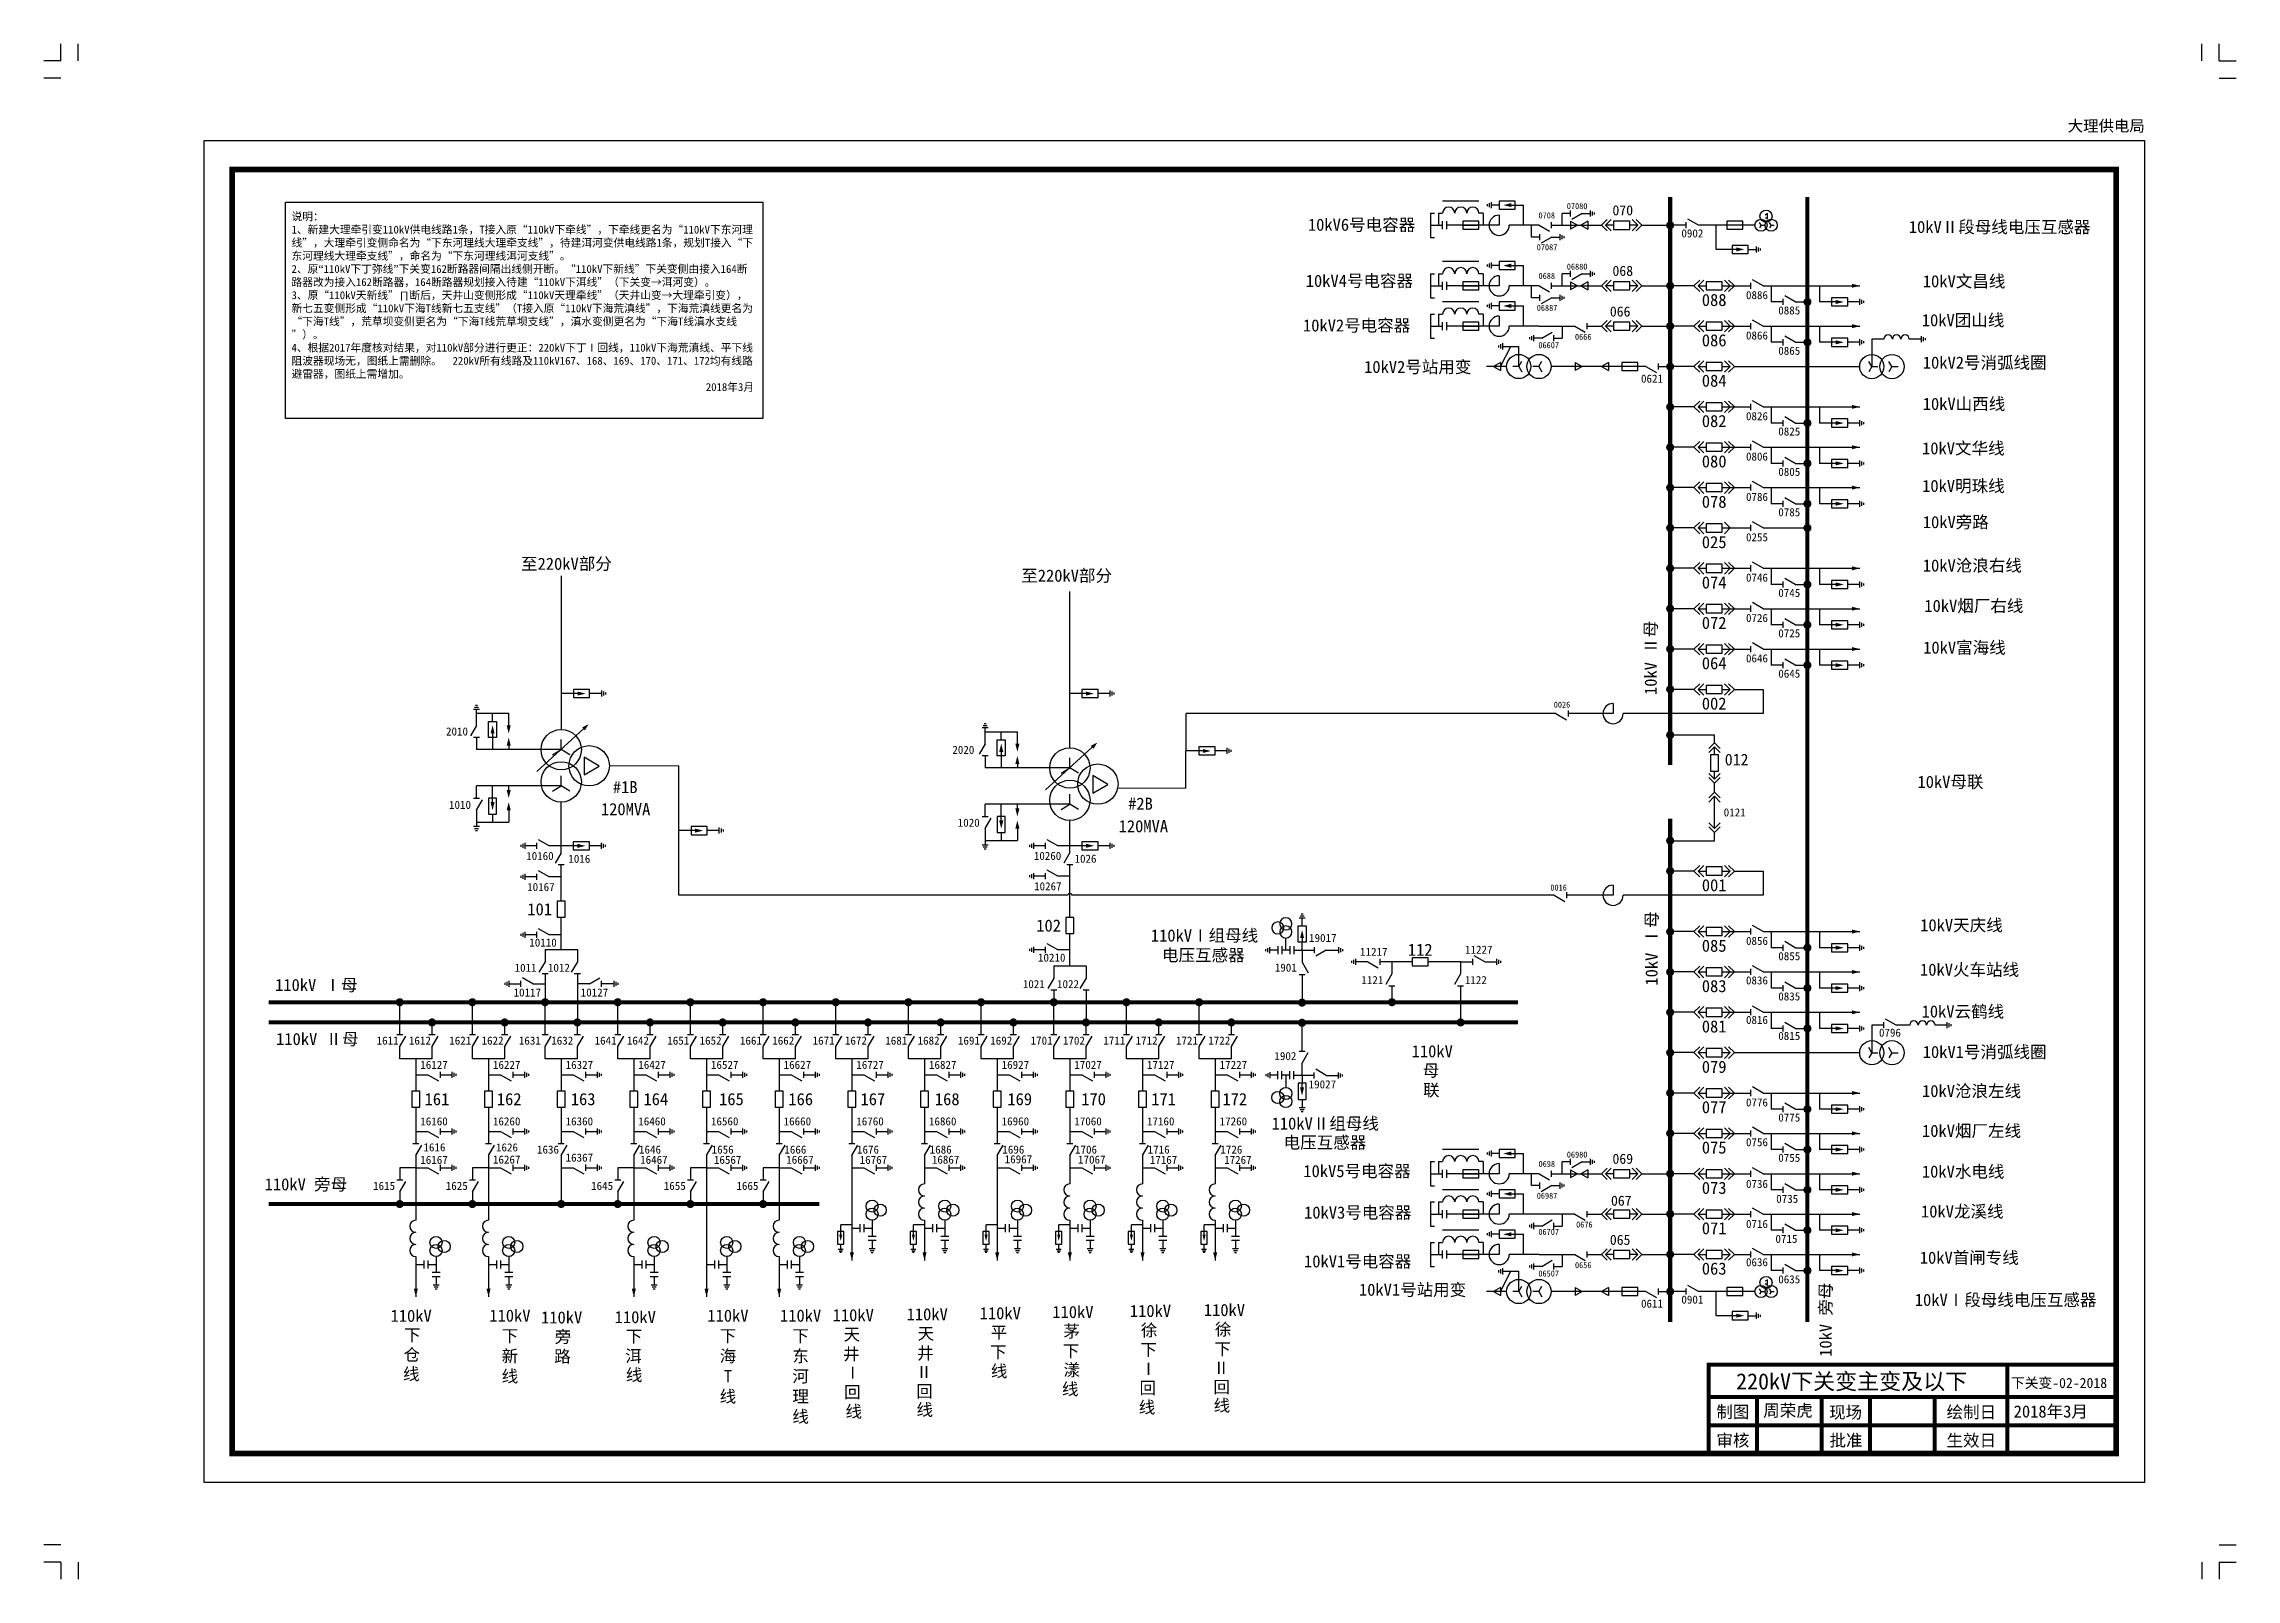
# Model space of a CAD drawing. Header units: millimetres. Extents: x -47 to 496, y -31 to 349.
import ezdxf
from ezdxf.enums import TextEntityAlignment as Align

# ---------------------------------------------------------------- set-up
doc = ezdxf.new("R2010")
doc.units = ezdxf.units.MM
doc.styles.get("Standard").update_dxf_attribs({"font": 'simsun.ttc'})

msp = doc.modelspace()

# ---------------------------------------------------------------- texts
for s, p in [('10kV6号电容器', (266.44, 302.98)), ('10kVⅡ段母线电压互感器', (415.28, 302.42)), ('10kV4号电容器', (265.9, 289.08)), ('10kV文昌线', (418.75, 288.97)), ('10kV团山线', (418.5, 279.33)), ('10kV2号电容器', (265.22, 278.02)), ('10kV2号消弧线圈', (418.75, 268.81)), ('10kV2号站用变', (280.36, 267.75)), ('10kV山西线', (418.73, 258.59)), ('10kV文华线', (418.56, 247.58)), ('10kV明珠线', (418.58, 238.26)), ('10kV旁路', (418.75, 229.3)), ('至220kV部分', (71.54, 218.97)), ('至220kV部分', (195.43, 216.03)), ('10kV沧浪右线', (418.75, 218.55)), ('10kV烟厂右线', (419.13, 208.55)), ('10kV富海线', (418.84, 198.21)), ('#1B', (94.27, 163.64)), ('10kV母联', (417.43, 164.95)), ('120MVA', (91.32, 158.17)), ('#2B', (221.91, 159.53)), ('120MVA', (219.56, 153.95)), ('10kV天庆线', (418.1, 129.43)), ('110kVⅠ组母线', (227.54, 126.88)), ('电压互感器', (230.3, 122)), ('10kV火车站线', (418.06, 118.41)), ('110kV Ⅰ母', (10.61, 114.62)), ('10kV云鹤线', (418.45, 108.05)), ('110kV Ⅱ母', (10.86, 101.22)), ('110kV', (292.14, 98.19)), ('10kV1号消弧线圈', (418.73, 98.02)), ('母', (294.87, 93.42)), ('联', (294.97, 88.56)), ('10kV沧浪左线', (418.56, 88.35)), ('110kVⅡ组母线', (257.45, 80.29)), ('10kV烟厂左线', (418.55, 78.47)), ('电压互感器', (260.44, 75.58)), ('10kV5号电容器', (265.31, 68.5)), ('10kV水电线', (418.52, 68.38)), ('110kV 旁母', (8.03, 65.22)), ('10kV3号电容器', (265.49, 58.23)), ('10kV龙溪线', (418.3, 58.5)), ('10kV1号电容器', (265.48, 46.13)), ('10kV首闸专线', (418, 47.04)), ('10kV1号站用变', (279.08, 39.11)), ('10kVⅠ段母线电压互感器', (416.77, 36.59)), ('110kV', (39.21, 32.65)), ('110kV', (76.49, 32.24)), ('110kV', (94.73, 32.32)), ('110kV', (148.72, 32.81)), ('110kV', (167.04, 33.02)), ('110kV', (185.14, 33.29)), ('110kV', (203.13, 33.59)), ('110kV', (222.34, 33.86)), ('110kV', (240.66, 34.08)), ('徐', (243.39, 29.3)), ('下', (42.58, 27.88)), ('旁', (79.89, 27.46)), ('下', (97.47, 27.55)), ('天', (151.45, 28.04)), ('天', (169.77, 28.25)), ('平', (187.87, 28.52)), ('茅', (205.87, 28.81)), ('徐', (225.07, 29.09)), ('下', (224.93, 24.23)), ('下', (243.25, 24.44)), ('仓', (42.44, 23.01)), ('路', (79.75, 22.6)), ('洱', (97.33, 22.68)), ('井', (151.31, 23.17)), ('井', (169.63, 23.39)), ('下', (187.74, 23.65)), ('线', (187.91, 18.96)), ('下', (205.73, 23.95)), ('漾', (205.9, 19.25)), ('Ⅰ', (224.9, 19.5)), ('Ⅱ', (242.92, 19.75)), ('线', (42.31, 18.22)), ('线', (97.5, 17.99)), ('回', (151.56, 13.73)), ('Ⅰ', (151.64, 18.56)), ('回', (169.43, 13.94)), ('Ⅱ', (169.3, 18.69)), ('线', (205.52, 14.5)), ('回', (224.73, 14.78)), ('回', (243.04, 15)), ('线', (151.9, 8.93)), ('线', (169.48, 9.38)), ('线', (224.54, 9.98)), ('线', (243.09, 10.43))]:
    msp.add_text(s, height=3).set_placement(p)
for s, p in [('10kV Ⅱ母', (352.84, 187.95)), ('10kV Ⅰ母', (353.05, 115.95)), ('10kV 旁母', (396.16, 23.98))]:
    msp.add_text(s, height=3, rotation=90).set_placement(p)
at = {"insert": (14.68, 307.49), "char_height": 1.95, "width": 114.5768, "attachment_point": 1}
msp.add_mtext('说明：\\P1、{\\f宋体|b0|i0|c134|p2;新建大理牵引变110kV供电线路1条，T接入原“110kV下牵线”，下牵线更名为“110kV下东河理线”，大理牵引变侧命名为“下东河理线大理牵支线”，待建洱河变供电线路1条，规划T接入“下东河理线大理牵支线”，命名为“下东河理线洱河支线”。\\P2、原\\fTimes New Roman|b0|i0|c0|p2;“\\f宋体|b0|i0|c134|p2;110kV下丁弥线\\fTimes New Roman|b0|i0|c0|p2;”\\f宋体|b0|i0|c134|p2;下关变162断路器间隔出线侧开断。“110kV下新线”下关变侧由接入164断路器改为接入162断路器，164断路器规划接入待建“110kV下洱线”（下关变→洱河变）。\\P3、原“110kV天新线”∏断后，天井山变侧形成“110kV天理牵线”（天井山变→大理牵引变），新七五变侧形成“110kV下海T线新七五支线”（T接入原“110kV下海荒滇线”，下海荒滇线更名为“下海T线”，荒草坝变侧更名为“下海T线荒草坝支线”，滇水变侧更名为“下海T线滇水支线”）。\\P4、\\fSimSun|b0|i0|c134|p2;根据2017年度核对结果，对110kV部分进行更正：220kV下丁Ⅰ回线，110kV下海荒滇线、平下线阻波器现场无，图纸上需删除。  220kV所有线路及110kV167、168、169、170、171、172均有线路避雷器，图纸上需增加。}\\P\\pxqr;                      2018年3月', dxfattribs=at)
at = {"char_height": 3, "attachment_point": 1}
for s, insert in [('\\pxqc;110kV\\P下\\P新\\P线', (63.68, 35.68)), ('\\pxqc;110kV\\P下\\P海\\PT\\P线', (117.68, 35.68)), ('\\pxqc;110kV\\P下\\P东\\P河\\P理\\P线', (135.68, 35.68))]:
    msp.add_mtext(s, dxfattribs=dict(at, insert=insert))
at = {"color": 16, "linetype": 'ByBlock', "flags": 4}
for tag, p in [('0026', (329.38, 184.81)), ('0016', (328.55, 139.49))]:
    msp.add_attdef(tag, text='', height=1.5, dxfattribs=at).set_placement(p, align=Align.CENTER)
at = {"color": 16}
msp.add_attdef('0121', text='编号', height=2, dxfattribs=at).set_placement((372.15, 158.86), align=Align.MIDDLE)

# ---------------------------------------------------------------- blocks, each defined once
blk = doc.blocks.new('完整图图框A3')
at = {"linetype": 'ByBlock'}
for p, q in [((-42.42, 345.05), (-42.42, 349.29)), ((-38.18, 345.05), (-38.18, 349.29)), ((487.88, 345.05), (487.88, 349.29)), ((492.12, 345.05), (492.12, 349.29)), ((-42.42, 345.05), (-46.67, 345.05)), ((492.12, 345.05), (496.36, 345.05)), ((-42.42, 340.81), (-46.67, 340.81)), ((492.12, 340.81), (496.36, 340.81)), ((-42.42, -22.63), (-46.67, -22.63)), ((-42.42, -26.87), (-46.67, -26.87)), ((-42.42, -26.87), (-42.42, -31.11)), ((-38.18, -26.87), (-38.18, -31.11)), ((487.88, -26.87), (487.88, -31.11)), ((492.12, -22.63), (496.36, -22.63)), ((492.12, -26.87), (492.12, -31.11)), ((492.12, -26.87), (496.36, -26.87))]:
    blk.add_line(p, q, dxfattribs=at)
blk.add_lwpolyline([(-7.07, -7.07), (473.74, -7.07), (473.74, 325.25), (-7.07, 325.25)], close=True, dxfattribs=at)
at = {"linetype": 'ByBlock', "const_width": 1.41}
blk.add_lwpolyline([(0, 0), (466.67, 0), (466.67, 318.18), (0, 318.18)], close=True, dxfattribs=at)
at = {"linetype": 'ByBlock', "const_width": 1}
for points in [[(365.67, 0), (365.67, 22), (466.67, 22)], [(439.67, 0), (439.67, 22)], [(365.67, 14), (466.67, 14)], [(377.67, 0), (377.67, 14)], [(393.67, 0), (393.67, 14)], [(405.67, 0), (405.67, 14)], [(421.67, 0), (421.67, 14)], [(365.67, 7), (466.67, 7)]]:
    blk.add_lwpolyline(points, dxfattribs=at)
at = {"linetype": 'ByBlock'}
for s, p in [('制图', (367.61, 8.85)), ('现场', (395.52, 8.73)), ('绘制日', (424.63, 8.78)), ('审核', (367.62, 1.78)), ('批准', (395.63, 1.78)), ('生效日', (424.63, 1.78))]:
    blk.add_text(s, height=3, dxfattribs=at).set_placement(p)
at = {"linetype": 'ByBlock', "flags": 4}
blk.add_attdef('调度中心名称', text='', height=2.8, dxfattribs=at).set_placement((473.74, 326.73), align=Align.BOTTOM_RIGHT)
for tag, p, height in [('图纸名称', (370.49, 15.9), 4), ('编号', (442.65, 16.26), 3), ('制图', (380.51, 9.18), 3), ('现场', (408.55, 8.94), 3), ('绘制日期', (442.33, 8.94), 3), ('审核', (380.65, 2.1), 3), ('批准', (408.65, 2.1), 3), ('生效日期', (442.2, 1.94), 3)]:
    blk.add_attdef(tag, p, '', height=height, dxfattribs=at)
blk.add_attdef('页次', text='', height=3, dxfattribs=at).set_placement((466.75, -11.63), align=Align.MIDDLE_CENTER)
blk = doc.blocks.new('隔离开关')
at = {"color": 0, "linetype": 'ByBlock'}
for p, q in [((-1.5, 0), (1.1, -1.5)), ((1.5, 0.75), (1.5, -0.75))]:
    blk.add_line(p, q, dxfattribs=at)
at = {"color": 0, "linetype": 'ByBlock', "flags": 4}
blk.add_attdef('编号', text='', height=1.5, dxfattribs=at).set_placement((0.01, 2), align=Align.MIDDLE_CENTER)
blk = doc.blocks.new('接地器')
at = {"color": 0, "linetype": 'ByBlock'}
for p, q in [((-1, 0.25), (-1, -0.25)), ((-0.5, 0.5), (-0.5, -0.5)), ((0, 0.75), (0, -0.75))]:
    blk.add_line(p, q, dxfattribs=at)
blk = doc.blocks.new('断路器')
at = {"color": 0, "linetype": 'ByBlock'}
blk.add_lwpolyline([(-2, 1), (-2, -1), (2, -1), (2, 1)], close=True, dxfattribs=at)
at = {"color": 0, "linetype": 'ByBlock', "flags": 4}
blk.add_attdef('编号', text='', height=2.5, dxfattribs=at).set_placement((0, 2), align=Align.CENTER)
blk = doc.blocks.new('电容器')
at = {"color": 0, "linetype": 'ByBlock'}
for p, q in [((-1, -1), (-1, 1)), ((0, -1), (0, 1))]:
    blk.add_line(p, q, dxfattribs=at)
blk = doc.blocks.new('电压互感器')
at = {"color": 0, "linetype": 'ByBlock'}
for centre in [(0, -1.5), (-2, -2.5), (0, -3.5)]:
    blk.add_circle(centre, 1.5, dxfattribs=at)
blk = doc.blocks.new('阻波器')
at = {"color": 0, "linetype": 'ByBlock'}
for centre in [(0, 7.5), (0, 4.5), (0, 1.5)]:
    blk.add_arc(centre, 1.5, 270, 90, dxfattribs=at)
blk = doc.blocks.new('出线箭头')
at = {"color": 0, "linetype": 'ByBlock'}
blk.add_lwpolyline([(0, -2, 1, 0, 0), (0, 0, 0, 0, 0)], format="xyseb", dxfattribs=at)
blk = doc.blocks.new('刀闸')
at = {"color": 0, "linetype": 'ByBlock'}
for p, q in [((-1.5, 0), (1.1, -1.5)), ((1.5, 0.75), (1.5, -0.75))]:
    blk.add_line(p, q, dxfattribs=at)
at = {"color": 0, "linetype": 'ByBlock', "flags": 4}
blk.add_attdef('编号', text='', height=1.5, dxfattribs=at).set_placement((0, 1), align=Align.CENTER)
blk = doc.blocks.new('避雷器')
at = {"color": 0, "linetype": 'ByBlock'}
blk.add_line((1, 0), (2, 0), dxfattribs=at)
blk.add_lwpolyline([(-2, 1), (-2, -1), (2, -1), (2, 1)], close=True, dxfattribs=at)
blk.add_lwpolyline([(1, 0, 1, 0, 0), (-1, 0, 0, 0, 0)], format="xyseb", dxfattribs=at)
blk = doc.blocks.new('3绕组变压器2')
at = {"color": 0, "linetype": 'ByBlock', "ltscale": 0.4}
for p, q in [((0, 4), (0, 6.5)), ((-2.17, 2.75), (0, 4)), ((2.17, 2.75), (0, 4)), ((5.68, 2.1), (5.68, -2.23)), ((9.43, -0.06), (5.68, 2.1)), ((-2.17, -6.25), (0, -5)), ((0, -5), (0, -2.5)), ((2.17, -6.25), (0, -5)), ((5.68, -2.23), (9.43, -0.06))]:
    blk.add_line(p, q, dxfattribs=at)
for centre in [(0, 4), (0, -4), (6.93, 0)]:
    blk.add_circle(centre, 5, dxfattribs=at)
at = {"color": 0, "linetype": 'ByBlock', "flags": 4}
blk.add_attdef('编号', (14.86, -0.67), '', height=3, dxfattribs=at)
blk = doc.blocks.new('熔断器')
at = {"color": 0, "linetype": 'ByBlock'}
blk.add_line((-2, 0), (2, 0), dxfattribs=at)
blk.add_lwpolyline([(2, -1), (2, 1), (-2, 1), (-2, -1)], close=True, dxfattribs=at)
blk = doc.blocks.new('所用变')
at = {"color": 0, "linetype": 'ByBlock', "ltscale": 0.25}
for p, q in [((0, 2.5), (-1.3, 1.75)), ((0, 2.5), (0, 4)), ((0, 2.5), (1.3, 1.75)), ((0, -2.5), (-1.3, -3.25)), ((0, -2.5), (0, -1)), ((0, -2.5), (1.3, -3.25))]:
    blk.add_line(p, q, dxfattribs=at)
for centre in [(0, 2.5), (0, -2.5)]:
    blk.add_circle(centre, 3, dxfattribs=at)
at = {"color": 0, "linetype": 'ByBlock', "flags": 4}
blk.add_attdef('编号', text='', height=3, dxfattribs=at).set_placement((9.06, -2.77), align=Align.MIDDLE)
blk = doc.blocks.new('电抗器')
at = {"color": 0, "linetype": 'ByBlock'}
for p, q in [((0, -2.5), (0, 0)), ((0, 0), (2.5, 0))]:
    blk.add_line(p, q, dxfattribs=at)
blk.add_arc((0, 0), 2.5, 270, 180, dxfattribs=at)

# ---------------------------------------------------------------- linework, layer by layer
at = {"color": 16, "linetype": 'ByBlock', "ltscale": 0.4}
for p, q in [((308.81, 310.34), (299.81, 310.34)), ((296.81, 307.34), (297.81, 307.34)), ((296.81, 307.34), (296.81, 301.34)), ((296.81, 304.34), (299.81, 304.34)), ((298.81, 307.34), (299.81, 307.34)), ((298.81, 307.34), (298.81, 304.34)), ((313.81, 304.34), (300.81, 304.34)), ((309.81, 307.34), (308.81, 307.34)), ((309.81, 307.34), (309.81, 304.34)), ((313.81, 309.34), (311.81, 309.34)), ((323.72, 304.34), (316.31, 304.34)), ((316.81, 309.34), (319.81, 309.34)), ((319.81, 304.34), (319.81, 309.34)), ((321.83, 301.39), (321.83, 304.34)), ((326.72, 304.34), (339.14, 304.34)), ((331.38, 307.28), (329.38, 307.28)), ((329.38, 304.34), (329.38, 307.28)), ((331.51, 305.34), (331.51, 303.34)), ((331.51, 305.34), (333.24, 304.34)), ((333.24, 304.34), (331.51, 303.34)), ((335.76, 305.34), (334.03, 304.34)), ((334.03, 304.34), (335.76, 303.34)), ((334.38, 307.28), (336.38, 307.28)), ((335.76, 305.34), (335.76, 303.34)), ((360.17, 304.34), (356.17, 304.34)), ((377.17, 304.34), (363.17, 304.34)), ((367.53, 298.35), (367.53, 304.34)), ((378.67, 304.34), (378.29, 304.99)), ((378.67, 304.34), (378.29, 303.69)), ((378.67, 304.34), (379.42, 304.34)), ((380.29, 307.24), (379.67, 306.88)), ((379.67, 306.3), (380.29, 305.94)), ((380.29, 305.94), (380.29, 307.24)), ((381.17, 304.34), (380.79, 304.99)), ((381.17, 304.34), (380.79, 303.69)), ((381.17, 304.34), (381.92, 304.34)), ((296.81, 301.34), (297.81, 301.34)), ((323.83, 301.39), (321.83, 301.39)), ((326.83, 301.39), (328.83, 301.39)), ((377.53, 297.6), (377.53, 299.1)), ((378.03, 297.85), (378.03, 298.85)), ((308.81, 295.34), (299.81, 295.34)), ((313.81, 294.34), (311.81, 294.34)), ((316.81, 294.34), (319.81, 294.34)), ((319.81, 289.34), (319.81, 294.34)), ((372.53, 298.35), (367.53, 298.35)), ((375.53, 298.35), (377.53, 298.35)), ((378.53, 298.1), (378.53, 298.6)), ((296.81, 292.34), (297.81, 292.34)), ((296.81, 292.34), (296.81, 286.34)), ((296.81, 289.34), (299.81, 289.34)), ((298.81, 292.34), (299.81, 292.34)), ((298.81, 292.34), (298.81, 289.34)), ((313.81, 289.34), (300.81, 289.34)), ((309.81, 292.34), (308.81, 292.34)), ((309.81, 292.34), (309.81, 289.34)), ((323.72, 289.34), (316.31, 289.34)), ((321.83, 286.39), (321.83, 289.34)), ((326.72, 289.34), (339.14, 289.34)), ((331.38, 292.28), (329.38, 292.28)), ((329.38, 289.34), (329.38, 292.28)), ((331.51, 290.34), (331.51, 288.34)), ((331.51, 290.34), (333.24, 289.34)), ((333.24, 289.34), (331.51, 288.34)), ((335.76, 290.34), (334.03, 289.34)), ((334.03, 289.34), (335.76, 288.34)), ((334.38, 292.28), (336.38, 292.28)), ((335.76, 290.34), (335.76, 288.34)), ((296.81, 286.34), (297.81, 286.34)), ((308.81, 285.34), (299.81, 285.34)), ((313.81, 284.34), (311.81, 284.34)), ((316.81, 284.34), (319.81, 284.34)), ((319.81, 279.34), (319.81, 284.34)), ((323.83, 286.39), (321.83, 286.39)), ((326.83, 286.39), (328.83, 286.39)), ((296.81, 282.34), (297.81, 282.34)), ((296.81, 282.34), (296.81, 276.34)), ((296.81, 279.34), (299.81, 279.34)), ((298.81, 282.34), (299.81, 282.34)), ((298.81, 282.34), (298.81, 279.34)), ((313.81, 279.34), (300.81, 279.34)), ((309.81, 282.34), (308.81, 282.34)), ((309.81, 282.34), (309.81, 279.34)), ((323.72, 279.34), (316.31, 279.34)), ((323.72, 279.34), (332.55, 279.34)), ((329.38, 279.34), (329.38, 276.39)), ((335.55, 279.34), (339.16, 279.34)), ((296.81, 276.34), (297.81, 276.34)), ((324.38, 276.39), (322.38, 276.39)), ((327.38, 276.39), (329.38, 276.39)), ((372.07, 189.34), (379.17, 189.34)), ((367.17, 178.03), (356.17, 178.03)), ((367.17, 176.12), (367.17, 178.03)), ((367.17, 163.86), (367.17, 166.12)), ((367.17, 151.86), (367.17, 153.86)), ((356.17, 151.86), (367.17, 151.86)), ((372.07, 144.34), (379.17, 144.34)), ((296.81, 72.34), (297.81, 72.34)), ((296.81, 72.34), (296.81, 66.34)), ((298.81, 72.34), (299.81, 72.34)), ((298.81, 72.34), (298.81, 69.34)), ((308.81, 75.34), (299.81, 75.34)), ((309.81, 72.34), (308.81, 72.34)), ((309.81, 72.34), (309.81, 69.34)), ((313.81, 74.34), (311.81, 74.34)), ((316.81, 74.34), (319.81, 74.34)), ((319.81, 69.34), (319.81, 74.34)), ((331.38, 72.28), (329.38, 72.28)), ((329.38, 69.34), (329.38, 72.28)), ((334.38, 72.28), (336.38, 72.28)), ((296.81, 69.34), (299.81, 69.34)), ((296.81, 66.34), (297.81, 66.34)), ((308.81, 65.34), (299.81, 65.34)), ((313.81, 69.34), (300.81, 69.34)), ((323.72, 69.34), (316.31, 69.34)), ((321.83, 66.39), (321.83, 69.34)), ((323.83, 66.39), (321.83, 66.39)), ((326.72, 69.34), (339.14, 69.34)), ((326.83, 66.39), (328.83, 66.39)), ((331.51, 70.34), (331.51, 68.34)), ((331.51, 70.34), (333.24, 69.34)), ((333.24, 69.34), (331.51, 68.34)), ((335.76, 70.34), (334.03, 69.34)), ((334.03, 69.34), (335.76, 68.34)), ((335.76, 70.34), (335.76, 68.34)), ((296.81, 62.34), (297.81, 62.34)), ((296.81, 62.34), (296.81, 56.34)), ((298.81, 62.34), (299.81, 62.34)), ((298.81, 62.34), (298.81, 59.34)), ((309.81, 62.34), (308.81, 62.34)), ((309.81, 62.34), (309.81, 59.34)), ((313.81, 64.34), (311.81, 64.34)), ((316.81, 64.34), (319.81, 64.34)), ((319.81, 59.34), (319.81, 64.34)), ((296.81, 59.34), (299.81, 59.34)), ((296.81, 56.34), (297.81, 56.34)), ((308.81, 55.34), (299.81, 55.34)), ((313.81, 59.34), (300.81, 59.34)), ((313.81, 54.34), (311.81, 54.34)), ((332.55, 59.34), (316.31, 59.34)), ((316.81, 54.34), (319.81, 54.34)), ((319.81, 49.34), (319.81, 54.34)), ((324.38, 56.39), (322.38, 56.39)), ((327.38, 56.39), (329.38, 56.39)), ((329.38, 59.34), (329.38, 56.39)), ((335.55, 59.34), (339.16, 59.34)), ((296.81, 52.34), (297.81, 52.34)), ((296.81, 52.34), (296.81, 46.34)), ((296.81, 49.34), (299.81, 49.34)), ((298.81, 52.34), (299.81, 52.34)), ((298.81, 52.34), (298.81, 49.34)), ((313.81, 49.34), (300.81, 49.34)), ((309.81, 52.34), (308.81, 52.34)), ((309.81, 52.34), (309.81, 49.34)), ((323.72, 49.34), (316.31, 49.34)), ((323.72, 49.34), (332.55, 49.34)), ((329.38, 49.34), (329.38, 46.39)), ((335.55, 49.34), (339.16, 49.34)), ((296.81, 46.34), (297.81, 46.34)), ((324.38, 46.39), (322.38, 46.39)), ((327.38, 46.39), (329.38, 46.39)), ((360.17, 40.16), (356.17, 40.16)), ((377.17, 40.16), (363.17, 40.16)), ((367.53, 34.17), (367.53, 40.16)), ((378.67, 40.16), (378.29, 40.81)), ((378.67, 40.16), (378.29, 39.51)), ((378.67, 40.16), (379.42, 40.16)), ((380.29, 43.06), (379.67, 42.7)), ((379.67, 42.12), (380.29, 41.76)), ((380.29, 41.76), (380.29, 43.06)), ((381.17, 40.16), (380.79, 40.81)), ((381.17, 40.16), (380.79, 39.51)), ((381.17, 40.16), (381.92, 40.16)), ((372.53, 34.17), (367.53, 34.17)), ((375.53, 34.17), (377.53, 34.17)), ((377.53, 33.42), (377.53, 34.92)), ((378.03, 33.67), (378.03, 34.67)), ((378.53, 33.92), (378.53, 34.42))]:
    msp.add_line(p, q, dxfattribs=at)
at = {"color": 16, "linetype": 'ByBlock'}
for p, q in [((339.16, 304.34), (340.57, 305.75)), ((339.16, 304.34), (340.57, 302.92)), ((340.16, 304.34), (341.57, 305.75)), ((342.16, 304.34), (340.16, 304.34)), ((340.16, 304.34), (341.57, 302.92)), ((348.16, 304.34), (346.16, 304.34)), ((348.16, 304.34), (346.74, 305.75)), ((348.16, 304.34), (346.74, 302.92)), ((349.16, 304.34), (347.74, 305.75)), ((349.16, 304.34), (347.74, 302.92)), ((349.16, 304.34), (356.17, 304.34)), ((339.16, 289.34), (340.57, 290.75)), ((339.16, 289.34), (340.57, 287.92)), ((340.16, 289.34), (341.57, 290.75)), ((342.16, 289.34), (340.16, 289.34)), ((340.16, 289.34), (341.57, 287.92)), ((348.16, 289.34), (346.16, 289.34)), ((348.16, 289.34), (346.74, 290.75)), ((348.16, 289.34), (346.74, 287.92)), ((349.16, 289.34), (347.74, 290.75)), ((349.16, 289.34), (347.74, 287.92)), ((349.16, 289.34), (356.17, 289.34)), ((362.07, 289.34), (356.17, 289.34)), ((362.07, 289.34), (363.49, 290.75)), ((362.07, 289.34), (363.49, 287.92)), ((363.07, 289.34), (364.49, 290.75)), ((363.07, 289.34), (364.49, 287.92)), ((363.07, 289.34), (365.07, 289.34)), ((369.07, 289.34), (371.07, 289.34)), ((369.17, 289.34), (376.17, 289.34)), ((371.07, 289.34), (369.66, 290.75)), ((371.07, 289.34), (369.66, 287.92)), ((372.07, 289.34), (370.66, 290.75)), ((372.07, 289.34), (370.66, 287.92)), ((379.17, 289.34), (380.92, 289.34)), ((380.92, 289.34), (394.17, 289.34)), ((381.17, 289.34), (381.17, 285.34)), ((393.17, 289.34), (403.17, 289.34)), ((384.17, 285.34), (381.17, 285.34)), ((387.17, 285.34), (390.17, 285.34)), ((396.17, 285.34), (393.17, 285.34)), ((403.17, 285.34), (400.17, 285.34)), ((339.16, 279.34), (340.57, 280.75)), ((339.16, 279.34), (340.57, 277.92)), ((340.16, 279.34), (341.57, 280.75)), ((342.16, 279.34), (340.16, 279.34)), ((340.16, 279.34), (341.57, 277.92)), ((348.16, 279.34), (346.16, 279.34)), ((348.16, 279.34), (346.74, 280.75)), ((348.16, 279.34), (346.74, 277.92)), ((349.16, 279.34), (347.74, 280.75)), ((349.16, 279.34), (347.74, 277.92)), ((349.16, 279.34), (356.17, 279.34)), ((362.07, 279.34), (356.17, 279.34)), ((362.07, 279.34), (363.49, 280.75)), ((362.07, 279.34), (363.49, 277.92)), ((363.07, 279.34), (364.49, 280.75)), ((363.07, 279.34), (364.49, 277.92)), ((363.07, 279.34), (365.07, 279.34)), ((369.07, 279.34), (371.07, 279.34)), ((369.17, 279.34), (376.17, 279.34)), ((371.07, 279.34), (369.66, 280.75)), ((371.07, 279.34), (369.66, 277.92)), ((372.07, 279.34), (370.66, 280.75)), ((372.07, 279.34), (370.66, 277.92)), ((379.17, 279.34), (380.92, 279.34)), ((380.92, 279.34), (394.17, 279.34)), ((381.17, 279.34), (381.17, 275.34)), ((393.17, 279.34), (403.17, 279.34)), ((384.17, 275.34), (381.17, 275.34)), ((387.17, 275.34), (390.17, 275.34)), ((396.17, 275.34), (393.17, 275.34)), ((403.17, 275.34), (400.17, 275.34)), ((409.11, 276.14), (406.11, 276.14)), ((418.41, 276.14), (415.41, 276.14)), ((418.41, 275.39), (418.41, 276.89)), ((418.91, 275.64), (418.91, 276.64)), ((419.41, 275.89), (419.41, 276.39)), ((350.17, 269.34), (348.17, 269.34)), ((353.17, 269.34), (356.17, 269.34)), ((362.07, 269.34), (356.17, 269.34)), ((362.07, 269.34), (363.49, 270.75)), ((362.07, 269.34), (363.49, 267.92)), ((363.07, 269.34), (364.49, 270.75)), ((363.07, 269.34), (364.49, 267.92)), ((363.07, 269.34), (365.07, 269.34)), ((369.07, 269.34), (371.07, 269.34)), ((371.07, 269.34), (369.66, 270.75)), ((371.07, 269.34), (369.66, 267.92)), ((372.07, 269.34), (370.66, 270.75)), ((372.07, 269.34), (370.66, 267.92)), ((372.07, 269.34), (403.11, 269.34)), ((362.07, 259.34), (363.49, 260.75)), ((363.07, 259.34), (364.49, 260.75)), ((371.07, 259.34), (369.66, 260.75)), ((372.07, 259.34), (370.66, 260.75)), ((362.07, 259.34), (356.17, 259.34)), ((362.07, 259.34), (363.49, 257.92)), ((363.07, 259.34), (364.49, 257.92)), ((363.07, 259.34), (365.07, 259.34)), ((369.07, 259.34), (371.07, 259.34)), ((369.17, 259.34), (376.17, 259.34)), ((371.07, 259.34), (369.66, 257.92)), ((372.07, 259.34), (370.66, 257.92)), ((379.17, 259.34), (380.92, 259.34)), ((380.92, 259.34), (394.17, 259.34)), ((381.17, 259.34), (381.17, 255.34)), ((384.17, 255.34), (381.17, 255.34)), ((387.17, 255.34), (390.17, 255.34)), ((393.17, 259.34), (403.17, 259.34)), ((396.17, 255.34), (393.17, 255.34)), ((403.17, 255.34), (400.17, 255.34)), ((362.07, 249.34), (363.49, 250.75)), ((363.07, 249.34), (364.49, 250.75)), ((371.07, 249.34), (369.66, 250.75)), ((372.07, 249.34), (370.66, 250.75)), ((362.07, 249.34), (356.17, 249.34)), ((362.07, 249.34), (363.49, 247.92)), ((363.07, 249.34), (364.49, 247.92)), ((363.07, 249.34), (365.07, 249.34)), ((369.07, 249.34), (371.07, 249.34)), ((369.17, 249.34), (376.17, 249.34)), ((371.07, 249.34), (369.66, 247.92)), ((372.07, 249.34), (370.66, 247.92)), ((379.17, 249.34), (380.92, 249.34)), ((380.92, 249.34), (394.17, 249.34)), ((381.17, 249.34), (381.17, 245.34)), ((384.17, 245.34), (381.17, 245.34)), ((387.17, 245.34), (390.17, 245.34)), ((393.17, 249.34), (403.17, 249.34)), ((396.17, 245.34), (393.17, 245.34)), ((403.17, 245.34), (400.17, 245.34)), ((362.07, 239.34), (356.17, 239.34)), ((362.07, 239.34), (363.49, 240.75)), ((362.07, 239.34), (363.49, 237.92)), ((363.07, 239.34), (364.49, 240.75)), ((363.07, 239.34), (364.49, 237.92)), ((363.07, 239.34), (365.07, 239.34)), ((369.07, 239.34), (371.07, 239.34)), ((369.17, 239.34), (376.17, 239.34)), ((371.07, 239.34), (369.66, 240.75)), ((371.07, 239.34), (369.66, 237.92)), ((372.07, 239.34), (370.66, 240.75)), ((372.07, 239.34), (370.66, 237.92)), ((379.17, 239.34), (380.92, 239.34)), ((380.92, 239.34), (394.17, 239.34)), ((381.17, 239.34), (381.17, 235.34)), ((393.17, 239.34), (403.17, 239.34)), ((384.17, 235.34), (381.17, 235.34)), ((387.17, 235.34), (390.17, 235.34)), ((396.17, 235.34), (393.17, 235.34)), ((403.17, 235.34), (400.17, 235.34)), ((362.07, 229.34), (356.17, 229.34)), ((362.07, 229.34), (363.49, 230.75)), ((362.07, 229.34), (363.49, 227.92)), ((363.07, 229.34), (364.49, 230.75)), ((363.07, 229.34), (364.49, 227.92)), ((363.07, 229.34), (365.07, 229.34)), ((369.07, 229.34), (371.07, 229.34)), ((369.17, 229.34), (376.17, 229.34)), ((371.07, 229.34), (369.66, 230.75)), ((371.07, 229.34), (369.66, 227.92)), ((379.17, 229.34), (380.92, 229.34)), ((380.92, 229.34), (390.17, 229.34)), ((362.07, 219.34), (356.17, 219.34)), ((362.07, 219.34), (363.49, 220.75)), ((362.07, 219.34), (363.49, 217.92)), ((363.07, 219.34), (364.49, 220.75)), ((363.07, 219.34), (364.49, 217.92)), ((363.07, 219.34), (365.07, 219.34)), ((369.07, 219.34), (371.07, 219.34)), ((369.17, 219.34), (376.17, 219.34)), ((371.07, 219.34), (369.66, 220.75)), ((371.07, 219.34), (369.66, 217.92)), ((372.07, 219.34), (370.66, 220.75)), ((372.07, 219.34), (370.66, 217.92)), ((379.17, 219.34), (380.92, 219.34)), ((380.92, 219.34), (394.17, 219.34)), ((381.17, 219.34), (381.17, 215.34)), ((393.17, 219.34), (403.17, 219.34)), ((384.17, 215.34), (381.17, 215.34)), ((387.17, 215.34), (390.17, 215.34)), ((396.17, 215.34), (393.17, 215.34)), ((403.17, 215.34), (400.17, 215.34)), ((362.07, 209.34), (356.17, 209.34)), ((362.07, 209.34), (363.49, 210.75)), ((362.07, 209.34), (363.49, 207.92)), ((363.07, 209.34), (364.49, 210.75)), ((363.07, 209.34), (364.49, 207.92)), ((363.07, 209.34), (365.07, 209.34)), ((369.07, 209.34), (371.07, 209.34)), ((369.17, 209.34), (376.17, 209.34)), ((371.07, 209.34), (369.66, 210.75)), ((371.07, 209.34), (369.66, 207.92)), ((372.07, 209.34), (370.66, 210.75)), ((372.07, 209.34), (370.66, 207.92)), ((379.17, 209.34), (380.92, 209.34)), ((380.92, 209.34), (394.17, 209.34)), ((381.17, 209.34), (381.17, 205.34)), ((393.17, 209.34), (403.17, 209.34)), ((384.17, 205.34), (381.17, 205.34)), ((387.17, 205.34), (390.17, 205.34)), ((396.17, 205.34), (393.17, 205.34)), ((403.17, 205.34), (400.17, 205.34)), ((362.07, 199.34), (356.17, 199.34)), ((362.07, 199.34), (363.49, 200.75)), ((362.07, 199.34), (363.49, 197.92)), ((363.07, 199.34), (364.49, 200.75)), ((363.07, 199.34), (364.49, 197.92)), ((363.07, 199.34), (365.07, 199.34)), ((369.07, 199.34), (371.07, 199.34)), ((369.17, 199.34), (376.17, 199.34)), ((371.07, 199.34), (369.66, 200.75)), ((371.07, 199.34), (369.66, 197.92)), ((372.07, 199.34), (370.66, 200.75)), ((372.07, 199.34), (370.66, 197.92)), ((379.17, 199.34), (380.92, 199.34)), ((380.92, 199.34), (394.17, 199.34)), ((381.17, 199.34), (381.17, 195.34)), ((393.17, 199.34), (403.17, 199.34)), ((362.07, 189.34), (363.49, 190.75)), ((363.07, 189.34), (364.49, 190.75)), ((371.07, 189.34), (369.66, 190.75)), ((372.07, 189.34), (370.66, 190.75)), ((384.17, 195.34), (381.17, 195.34)), ((387.17, 195.34), (390.17, 195.34)), ((396.17, 195.34), (393.17, 195.34)), ((403.17, 195.34), (400.17, 195.34)), ((342.02, 185.84), (342.02, 183.34)), ((362.07, 189.34), (356.17, 189.34)), ((362.07, 189.34), (363.49, 187.92)), ((363.07, 189.34), (364.49, 187.92)), ((363.07, 189.34), (365.07, 189.34)), ((369.07, 189.34), (371.07, 189.34)), ((371.07, 189.34), (369.66, 187.92)), ((372.07, 189.34), (370.66, 187.92)), ((236.18, 164.84), (236.28, 183.34)), ((327.88, 183.34), (330.47, 181.84)), ((330.88, 184.09), (330.88, 182.59)), ((342.02, 183.34), (339.52, 183.34)), ((239.43, 174.09), (236.23, 174.09)), ((246.43, 174.09), (243.43, 174.09)), ((367.17, 176.12), (365.75, 174.71)), ((367.17, 175.12), (365.75, 173.71)), ((367.17, 176.12), (368.58, 174.71)), ((367.17, 175.12), (368.58, 173.71)), ((367.17, 173.12), (367.17, 175.12)), ((110.65, 138.33), (110.65, 170.37)), ((367.17, 167.12), (365.75, 168.53)), ((367.17, 167.12), (367.17, 169.12)), ((367.17, 167.12), (368.58, 168.53)), ((367.17, 166.12), (365.75, 167.53)), ((367.17, 163.86), (365.75, 162.44)), ((367.17, 166.12), (368.58, 167.53)), ((367.17, 163.86), (368.58, 162.44)), ((367.17, 162.86), (365.75, 161.44)), ((367.17, 162.86), (368.58, 161.44)), ((367.17, 154.86), (367.17, 162.86)), ((113.65, 154.35), (110.65, 154.35)), ((120.65, 154.35), (117.65, 154.35)), ((367.17, 154.86), (365.75, 156.27)), ((367.17, 153.86), (365.75, 155.27)), ((367.17, 154.86), (368.58, 156.27)), ((367.17, 153.86), (368.58, 155.27)), ((362.07, 144.34), (356.17, 144.34)), ((362.07, 144.34), (363.49, 145.75)), ((362.07, 144.34), (363.49, 142.92)), ((363.07, 144.34), (364.49, 145.75)), ((363.07, 144.34), (364.49, 142.92)), ((363.07, 144.34), (365.07, 144.34)), ((369.07, 144.34), (371.07, 144.34)), ((371.07, 144.34), (369.66, 145.75)), ((371.07, 144.34), (369.66, 142.92)), ((372.07, 144.34), (370.66, 145.75)), ((372.07, 144.34), (370.66, 142.92)), ((327.47, 138.33), (330.07, 136.83)), ((330.47, 139.08), (330.47, 137.58)), ((342.02, 138.33), (339.52, 138.33)), ((342.02, 140.83), (342.02, 138.33)), ((362.07, 129.34), (363.49, 130.75)), ((363.07, 129.34), (364.49, 130.75)), ((371.07, 129.34), (369.66, 130.75)), ((372.07, 129.34), (370.66, 130.75)), ((362.07, 129.34), (356.17, 129.34)), ((362.07, 129.34), (363.49, 127.92)), ((363.07, 129.34), (364.49, 127.92)), ((363.07, 129.34), (365.07, 129.34)), ((369.07, 129.34), (371.07, 129.34)), ((369.17, 129.34), (376.17, 129.34)), ((371.07, 129.34), (369.66, 127.92)), ((372.07, 129.34), (370.66, 127.92)), ((379.17, 129.34), (380.92, 129.34)), ((380.92, 129.34), (394.17, 129.34)), ((381.17, 129.34), (381.17, 125.34)), ((384.17, 125.34), (381.17, 125.34)), ((387.17, 125.34), (390.17, 125.34)), ((393.17, 129.34), (403.17, 129.34)), ((396.17, 125.34), (393.17, 125.34)), ((403.17, 125.34), (400.17, 125.34)), ((362.07, 119.34), (363.49, 120.75)), ((363.07, 119.34), (364.49, 120.75)), ((371.07, 119.34), (369.66, 120.75)), ((372.07, 119.34), (370.66, 120.75)), ((362.07, 119.34), (356.17, 119.34)), ((362.07, 119.34), (363.49, 117.92)), ((363.07, 119.34), (364.49, 117.92)), ((363.07, 119.34), (365.07, 119.34)), ((369.07, 119.34), (371.07, 119.34)), ((369.17, 119.34), (376.17, 119.34)), ((371.07, 119.34), (369.66, 117.92)), ((372.07, 119.34), (370.66, 117.92)), ((379.17, 119.34), (380.92, 119.34)), ((380.92, 119.34), (394.17, 119.34)), ((381.17, 119.34), (381.17, 115.34)), ((384.17, 115.34), (381.17, 115.34)), ((387.17, 115.34), (390.17, 115.34)), ((393.17, 119.34), (403.17, 119.34)), ((396.17, 115.34), (393.17, 115.34)), ((403.17, 115.34), (400.17, 115.34)), ((362.07, 109.34), (356.17, 109.34)), ((362.07, 109.34), (363.49, 110.75)), ((362.07, 109.34), (363.49, 107.92)), ((363.07, 109.34), (364.49, 110.75)), ((363.07, 109.34), (364.49, 107.92)), ((363.07, 109.34), (365.07, 109.34)), ((369.07, 109.34), (371.07, 109.34)), ((369.17, 109.34), (376.17, 109.34)), ((371.07, 109.34), (369.66, 110.75)), ((371.07, 109.34), (369.66, 107.92)), ((372.07, 109.34), (370.66, 110.75)), ((372.07, 109.34), (370.66, 107.92)), ((379.17, 109.34), (380.92, 109.34)), ((380.92, 109.34), (394.17, 109.34)), ((381.17, 109.34), (381.17, 105.34)), ((393.17, 109.34), (403.17, 109.34)), ((384.17, 105.34), (381.17, 105.34)), ((387.17, 105.34), (390.17, 105.34)), ((396.17, 105.34), (393.17, 105.34)), ((403.17, 105.34), (400.17, 105.34)), ((409.11, 106.14), (406.11, 106.14)), ((415.5, 106.14), (412.11, 106.14)), ((424.8, 106.14), (421.8, 106.14)), ((424.8, 105.39), (424.8, 106.89)), ((425.3, 105.64), (425.3, 106.64)), ((425.8, 105.89), (425.8, 106.39)), ((362.07, 99.34), (356.17, 99.34)), ((362.07, 99.34), (363.49, 100.75)), ((362.07, 99.34), (363.49, 97.92)), ((363.07, 99.34), (364.49, 100.75)), ((363.07, 99.34), (364.49, 97.92)), ((363.07, 99.34), (365.07, 99.34)), ((369.07, 99.34), (371.07, 99.34)), ((371.07, 99.34), (369.66, 100.75)), ((371.07, 99.34), (369.66, 97.92)), ((372.07, 99.34), (370.66, 100.75)), ((372.07, 99.34), (370.66, 97.92)), ((372.07, 99.34), (403.11, 99.34)), ((362.07, 89.34), (356.17, 89.34)), ((362.07, 89.34), (363.49, 90.75)), ((362.07, 89.34), (363.49, 87.92)), ((363.07, 89.34), (364.49, 90.75)), ((363.07, 89.34), (364.49, 87.92)), ((363.07, 89.34), (365.07, 89.34)), ((369.07, 89.34), (371.07, 89.34)), ((369.17, 89.34), (376.17, 89.34)), ((371.07, 89.34), (369.66, 90.75)), ((371.07, 89.34), (369.66, 87.92)), ((372.07, 89.34), (370.66, 90.75)), ((372.07, 89.34), (370.66, 87.92)), ((379.17, 89.34), (380.92, 89.34)), ((380.92, 89.34), (394.17, 89.34)), ((381.17, 89.34), (381.17, 85.34)), ((393.17, 89.34), (403.17, 89.34)), ((384.17, 85.34), (381.17, 85.34)), ((387.17, 85.34), (390.17, 85.34)), ((396.17, 85.34), (393.17, 85.34)), ((403.17, 85.34), (400.17, 85.34)), ((362.07, 79.34), (356.17, 79.34)), ((362.07, 79.34), (363.49, 80.75)), ((362.07, 79.34), (363.49, 77.92)), ((363.07, 79.34), (364.49, 80.75)), ((363.07, 79.34), (364.49, 77.92)), ((363.07, 79.34), (365.07, 79.34)), ((369.07, 79.34), (371.07, 79.34)), ((369.17, 79.34), (376.17, 79.34)), ((371.07, 79.34), (369.66, 80.75)), ((371.07, 79.34), (369.66, 77.92)), ((372.07, 79.34), (370.66, 80.75)), ((372.07, 79.34), (370.66, 77.92)), ((379.17, 79.34), (380.92, 79.34)), ((380.92, 79.34), (394.17, 79.34)), ((381.17, 79.34), (381.17, 75.34)), ((393.17, 79.34), (403.17, 79.34)), ((339.16, 69.34), (340.57, 70.75)), ((340.16, 69.34), (341.57, 70.75)), ((348.16, 69.34), (346.74, 70.75)), ((349.16, 69.34), (347.74, 70.75)), ((362.07, 69.34), (363.49, 70.75)), ((363.07, 69.34), (364.49, 70.75)), ((371.07, 69.34), (369.66, 70.75)), ((372.07, 69.34), (370.66, 70.75)), ((384.17, 75.34), (381.17, 75.34)), ((387.17, 75.34), (390.17, 75.34)), ((396.17, 75.34), (393.17, 75.34)), ((403.17, 75.34), (400.17, 75.34)), ((339.16, 69.34), (340.57, 67.92)), ((342.16, 69.34), (340.16, 69.34)), ((340.16, 69.34), (341.57, 67.92)), ((348.16, 69.34), (346.16, 69.34)), ((348.16, 69.34), (346.74, 67.92)), ((349.16, 69.34), (347.74, 67.92)), ((349.16, 69.34), (356.17, 69.34)), ((362.07, 69.34), (356.17, 69.34)), ((362.07, 69.34), (363.49, 67.92)), ((363.07, 69.34), (364.49, 67.92)), ((363.07, 69.34), (365.07, 69.34)), ((369.07, 69.34), (371.07, 69.34)), ((369.17, 69.34), (376.17, 69.34)), ((371.07, 69.34), (369.66, 67.92)), ((372.07, 69.34), (370.66, 67.92)), ((379.17, 69.34), (380.92, 69.34)), ((380.92, 69.34), (394.17, 69.34)), ((381.17, 69.34), (381.17, 65.34)), ((384.17, 65.34), (381.17, 65.34)), ((387.17, 65.34), (390.17, 65.34)), ((393.17, 69.34), (403.17, 69.34)), ((396.17, 65.34), (393.17, 65.34)), ((403.17, 65.34), (400.17, 65.34)), ((339.16, 59.34), (340.57, 60.75)), ((340.16, 59.34), (341.57, 60.75)), ((348.16, 59.34), (346.74, 60.75)), ((349.16, 59.34), (347.74, 60.75)), ((362.07, 59.34), (363.49, 60.75)), ((363.07, 59.34), (364.49, 60.75)), ((371.07, 59.34), (369.66, 60.75)), ((372.07, 59.34), (370.66, 60.75)), ((339.16, 59.34), (340.57, 57.92)), ((342.16, 59.34), (340.16, 59.34)), ((340.16, 59.34), (341.57, 57.92)), ((348.16, 59.34), (346.16, 59.34)), ((348.16, 59.34), (346.74, 57.92)), ((349.16, 59.34), (347.74, 57.92)), ((349.16, 59.34), (356.17, 59.34)), ((362.07, 59.34), (356.17, 59.34)), ((362.07, 59.34), (363.49, 57.92)), ((363.07, 59.34), (364.49, 57.92)), ((363.07, 59.34), (365.07, 59.34)), ((369.07, 59.34), (371.07, 59.34)), ((369.17, 59.34), (376.17, 59.34)), ((371.07, 59.34), (369.66, 57.92)), ((372.07, 59.34), (370.66, 57.92)), ((379.17, 59.34), (380.92, 59.34)), ((380.92, 59.34), (394.17, 59.34)), ((381.17, 59.34), (381.17, 55.34)), ((384.17, 55.34), (381.17, 55.34)), ((387.17, 55.34), (390.17, 55.34)), ((393.17, 59.34), (403.17, 59.34)), ((396.17, 55.34), (393.17, 55.34)), ((403.17, 55.34), (400.17, 55.34)), ((339.16, 49.34), (340.57, 50.75)), ((339.16, 49.34), (340.57, 47.92)), ((340.16, 49.34), (341.57, 50.75)), ((342.16, 49.34), (340.16, 49.34)), ((340.16, 49.34), (341.57, 47.92)), ((348.16, 49.34), (346.16, 49.34)), ((348.16, 49.34), (346.74, 50.75)), ((348.16, 49.34), (346.74, 47.92)), ((349.16, 49.34), (347.74, 50.75)), ((349.16, 49.34), (347.74, 47.92)), ((349.16, 49.34), (356.17, 49.34)), ((362.07, 49.34), (356.17, 49.34)), ((362.07, 49.34), (363.49, 50.75)), ((362.07, 49.34), (363.49, 47.92)), ((363.07, 49.34), (364.49, 50.75)), ((363.07, 49.34), (364.49, 47.92)), ((363.07, 49.34), (365.07, 49.34)), ((369.07, 49.34), (371.07, 49.34)), ((371.07, 49.34), (369.66, 50.75)), ((371.07, 49.34), (369.66, 47.92)), ((372.07, 49.34), (370.66, 50.75)), ((372.07, 49.34), (370.66, 47.92)), ((372.07, 49.34), (376.17, 49.34)), ((379.17, 49.34), (380.92, 49.34)), ((380.92, 49.34), (394.17, 49.34)), ((381.17, 49.34), (381.17, 45.34)), ((393.17, 49.34), (403.17, 49.34)), ((384.17, 45.34), (381.17, 45.34)), ((387.17, 45.34), (390.17, 45.34)), ((396.17, 45.34), (393.17, 45.34)), ((403.17, 45.34), (400.17, 45.34)), ((350.17, 40.16), (348.17, 40.16)), ((353.17, 40.16), (356.17, 40.16))]:
    msp.add_line(p, q, dxfattribs=at)
at = {"color": 16}
for p, q in [((393.17, 289.34), (393.17, 285.34)), ((393.17, 279.34), (393.17, 275.34)), ((406.11, 276.14), (406.11, 269.32)), ((393.17, 259.34), (393.17, 255.34)), ((393.17, 249.34), (393.17, 245.34)), ((393.17, 239.34), (393.17, 235.34)), ((393.17, 219.34), (393.17, 215.34)), ((393.17, 209.34), (393.17, 205.34)), ((393.17, 199.34), (393.17, 195.34)), ((379.17, 189.34), (379.17, 183.34)), ((327.88, 183.34), (236.28, 183.34)), ((339.52, 183.34), (330.88, 183.34)), ((361.8, 183.34), (344.52, 183.34)), ((379.17, 183.34), (361.8, 183.34)), ((110.65, 170.37), (93.37, 170.36)), ((236.18, 164.84), (219.3, 164.83)), ((379.17, 144.34), (379.17, 138.34)), ((206.98, 138.33), (110.65, 138.33)), ((327.47, 138.33), (207.98, 138.33)), ((339.52, 138.32), (330.47, 138.33)), ((361.8, 138.34), (344.52, 138.33)), ((379.17, 138.34), (361.8, 138.34)), ((393.17, 129.34), (393.17, 125.34)), ((393.17, 119.34), (393.17, 115.34)), ((393.17, 109.34), (393.17, 105.34)), ((406.11, 106.14), (406.11, 99.32)), ((393.17, 89.34), (393.17, 85.34)), ((393.17, 79.34), (393.17, 75.34)), ((393.17, 69.34), (393.17, 65.34)), ((393.17, 59.34), (393.17, 55.34)), ((393.17, 49.34), (393.17, 45.34))]:
    msp.add_line(p, q, dxfattribs=at)
at = {"color": 16, "linetype": 'ByBlock', "ltscale": 0.25}
for p, q in [((314.17, 269.34), (316.67, 274.34)), ((314.67, 274.34), (318.67, 274.34)), ((318.67, 269.34), (318.67, 274.34)), ((315.67, 269.34), (310.67, 269.34)), ((314.17, 270.34), (312.43, 269.34)), ((312.43, 269.34), (314.17, 268.34)), ((314.17, 270.34), (314.17, 268.34)), ((344.17, 269.34), (326.67, 269.34)), ((332.65, 270.34), (334.38, 269.34)), ((332.65, 270.34), (332.65, 268.34)), ((334.38, 269.34), (332.65, 268.34)), ((340.9, 270.34), (339.17, 269.34)), ((339.17, 269.34), (340.9, 268.34)), ((340.9, 270.34), (340.9, 268.34)), ((406.11, 269.32), (405.36, 270.62)), ((406.11, 269.32), (405.36, 268.02)), ((406.11, 269.32), (407.61, 269.32)), ((411.11, 269.32), (410.36, 270.62)), ((411.11, 269.32), (410.36, 268.02)), ((411.11, 269.32), (412.61, 269.32)), ((406.11, 99.32), (405.36, 100.62)), ((406.11, 99.32), (405.36, 98.02)), ((406.11, 99.32), (407.61, 99.32)), ((411.11, 99.32), (410.36, 100.62)), ((411.11, 99.32), (410.36, 98.02)), ((411.11, 99.32), (412.61, 99.32)), ((314.17, 40.16), (316.67, 45.16)), ((314.67, 45.16), (318.67, 45.16)), ((318.67, 40.16), (318.67, 45.16)), ((315.67, 40.16), (310.67, 40.16)), ((314.17, 41.16), (312.43, 40.16)), ((312.43, 40.16), (314.17, 39.16)), ((314.17, 41.16), (314.17, 39.16)), ((344.17, 40.16), (326.67, 40.16)), ((332.65, 41.16), (334.38, 40.16)), ((332.65, 41.16), (332.65, 39.16)), ((334.38, 40.16), (332.65, 39.16)), ((340.9, 41.16), (339.17, 40.16)), ((339.17, 40.16), (340.9, 39.16)), ((340.9, 41.16), (340.9, 39.16))]:
    msp.add_line(p, q, dxfattribs=at)
for p, q in [((84.52, 188.31), (81.52, 188.31)), ((91.52, 188.31), (88.52, 188.31)), ((210.48, 188.31), (207.48, 188.31)), ((217.48, 188.31), (214.48, 188.31))]:
    msp.add_line(p, q)
at = {"color": 0, "linetype": 'ByBlock', "ltscale": 0.4}
for p, q in [((60.48, 180.42), (60.48, 184.42)), ((60.48, 183.42), (68.48, 183.42)), ((64.48, 181.42), (64.48, 183.42)), ((68.48, 180.42), (68.48, 183.42)), ((186.48, 175.87), (186.48, 179.87)), ((60.48, 177.42), (60.48, 174.42)), ((81.48, 174.42), (60.48, 174.42)), ((64.48, 178.42), (64.48, 174.42)), ((68.48, 175.42), (68.48, 174.42)), ((186.48, 178.87), (194.48, 178.87)), ((190.48, 176.87), (190.48, 178.87)), ((190.48, 173.87), (190.48, 169.87)), ((194.48, 175.87), (194.48, 178.87)), ((186.48, 172.87), (186.48, 169.87)), ((207.48, 169.87), (186.48, 169.87)), ((194.48, 170.87), (194.48, 169.87)), ((81.48, 165.42), (60.48, 165.42)), ((60.48, 162.42), (60.48, 165.42)), ((64.48, 161.42), (64.48, 165.42)), ((68.48, 164.42), (68.48, 165.42)), ((60.48, 159.42), (60.48, 155.42)), ((64.48, 158.42), (64.48, 156.42)), ((68.48, 159.42), (68.48, 156.42)), ((207.48, 160.87), (186.48, 160.87)), ((186.48, 157.87), (186.48, 160.87)), ((190.48, 156.87), (190.48, 160.87)), ((194.48, 159.87), (194.48, 160.87)), ((60.48, 156.42), (68.48, 156.42)), ((186.48, 154.87), (186.48, 150.87)), ((190.48, 153.87), (190.48, 151.87)), ((194.48, 154.87), (194.48, 151.87)), ((186.48, 151.87), (194.48, 151.87))]:
    msp.add_line(p, q, dxfattribs=at)
at = {"linetype": 'ByBlock'}
for p, q in [((75.43, 168.98), (87.01, 179.56)), ((201.43, 164.43), (213.01, 175))]:
    msp.add_line(p, q, dxfattribs=at)
at = {"color": 1, "linetype": 'ByBlock'}
for p, q in [((81.48, 148.88), (81.48, 161.42)), ((207.48, 148.9), (207.48, 156.87)), ((75.48, 150.57), (72.48, 150.57)), ((81.48, 150.57), (78.48, 150.57)), ((84.48, 150.57), (81.48, 150.57)), ((91.48, 150.57), (88.48, 150.57)), ((201.48, 150.6), (198.48, 150.6)), ((207.48, 150.6), (204.48, 150.6)), ((210.48, 150.6), (207.48, 150.6)), ((217.48, 150.6), (214.48, 150.6)), ((75.48, 142.88), (72.48, 142.88)), ((81.48, 142.88), (78.48, 142.88)), ((81.48, 136.88), (81.48, 145.88)), ((201.48, 143.06), (198.48, 143.06)), ((207.48, 143.06), (204.48, 143.06)), ((207.48, 132.83), (207.48, 145.9)), ((81.48, 124.88), (81.48, 132.88)), ((264.99, 130.74), (264.99, 132.74)), ((75.48, 128.52), (72.48, 128.52)), ((81.48, 128.52), (78.48, 128.52)), ((207.48, 120.83), (207.48, 128.83)), ((260.99, 124.74), (260.99, 127.74)), ((264.99, 124.74), (264.99, 126.74)), ((77.48, 124.88), (85.48, 124.88)), ((77.48, 124.88), (77.48, 121.88)), ((85.48, 124.88), (85.48, 121.88)), ((201.48, 124.83), (198.48, 124.83)), ((203.48, 120.83), (211.48, 120.83)), ((203.48, 120.83), (203.48, 117.83)), ((207.48, 124.83), (204.48, 124.83)), ((211.48, 120.83), (211.48, 117.83)), ((258.99, 124.74), (256.99, 124.74)), ((261.99, 124.74), (259.99, 124.74)), ((262.99, 124.74), (267.99, 124.74)), ((264.99, 124.74), (264.99, 121.74)), ((270.99, 124.76), (273.99, 124.76)), ((281.26, 121.83), (278.26, 121.83)), ((287.26, 121.83), (284.26, 121.83)), ((292.26, 121.83), (287.26, 121.83)), ((287.26, 121.83), (287.26, 118.83)), ((304.26, 121.83), (296.26, 121.83)), ((304.26, 121.83), (304.26, 118.83)), ((304.26, 121.83), (307.26, 121.83)), ((310.26, 121.83), (313.26, 121.83)), ((68.48, 116.41), (71.48, 116.41)), ((74.48, 116.41), (77.48, 116.41)), ((77.48, 118.88), (77.48, 111.83)), ((85.48, 118.88), (85.48, 106.83)), ((88.48, 116.41), (85.48, 116.41)), ((94.48, 116.41), (91.48, 116.41)), ((203.48, 114.83), (203.48, 111.83)), ((211.48, 114.83), (211.48, 106.83)), ((264.99, 118.74), (264.99, 111.74)), ((287.26, 115.83), (287.26, 111.83)), ((304.26, 115.83), (304.26, 106.83)), ((41.48, 103.83), (41.48, 111.83)), ((59.48, 103.83), (59.48, 111.83)), ((77.48, 103.83), (77.48, 111.83)), ((95.48, 103.83), (95.48, 111.83)), ((113.48, 103.83), (113.48, 111.83)), ((131.48, 103.83), (131.48, 111.83)), ((149.48, 103.83), (149.48, 111.83)), ((167.48, 103.83), (167.48, 111.83)), ((185.48, 103.83), (185.48, 111.83)), ((203.48, 103.83), (203.48, 111.83)), ((221.48, 103.83), (221.48, 111.83)), ((239.48, 103.83), (239.48, 111.83)), ((49.48, 103.83), (49.48, 106.83)), ((67.48, 103.83), (67.48, 106.83)), ((85.48, 103.83), (85.48, 106.83)), ((103.48, 103.83), (103.48, 106.83)), ((121.48, 103.83), (121.48, 106.83)), ((139.48, 103.83), (139.48, 106.83)), ((157.48, 103.83), (157.48, 106.83)), ((175.48, 103.83), (175.48, 106.83)), ((193.48, 103.83), (193.48, 106.83)), ((211.48, 103.83), (211.48, 106.83)), ((229.48, 103.83), (229.48, 106.83)), ((247.48, 103.83), (247.48, 106.83)), ((264.99, 99.74), (264.99, 106.74)), ((41.48, 97.83), (41.48, 100.83)), ((49.48, 97.83), (41.48, 97.83)), ((45.48, 97.83), (45.48, 89.83)), ((49.48, 97.83), (49.48, 100.83)), ((59.48, 97.83), (59.48, 100.83)), ((67.48, 97.83), (59.48, 97.83)), ((63.48, 97.83), (63.48, 89.83)), ((67.48, 97.83), (67.48, 100.83)), ((77.48, 97.83), (77.48, 100.83)), ((85.48, 97.83), (77.48, 97.83)), ((81.48, 97.83), (81.48, 89.83)), ((85.48, 97.83), (85.48, 100.83)), ((95.48, 97.83), (95.48, 100.83)), ((103.48, 97.83), (95.48, 97.83)), ((99.48, 97.83), (99.48, 89.83)), ((103.48, 97.83), (103.48, 100.83)), ((113.48, 97.83), (113.48, 100.83)), ((121.48, 97.83), (113.48, 97.83)), ((117.48, 97.83), (117.48, 89.83)), ((121.48, 97.83), (121.48, 100.83)), ((131.48, 97.83), (131.48, 100.83)), ((139.48, 97.83), (131.48, 97.83)), ((135.48, 97.83), (135.48, 89.83)), ((139.48, 97.83), (139.48, 100.83)), ((149.48, 97.83), (149.48, 100.83)), ((157.48, 97.83), (149.48, 97.83)), ((153.48, 97.83), (153.48, 89.83)), ((157.48, 97.83), (157.48, 100.83)), ((167.48, 97.83), (167.48, 100.83)), ((175.48, 97.83), (167.48, 97.83)), ((171.48, 97.83), (171.48, 89.83)), ((175.48, 97.83), (175.48, 100.83)), ((185.48, 97.83), (185.48, 100.83)), ((193.48, 97.83), (185.48, 97.83)), ((189.48, 97.83), (189.48, 89.83)), ((193.48, 97.83), (193.48, 100.83)), ((203.48, 97.83), (203.48, 100.83)), ((211.48, 97.83), (203.48, 97.83)), ((207.48, 97.83), (207.48, 89.83)), ((211.48, 97.83), (211.48, 100.83)), ((221.48, 97.83), (221.48, 100.83)), ((229.48, 97.83), (221.48, 97.83)), ((225.48, 97.83), (225.48, 89.83)), ((229.48, 97.83), (229.48, 100.83)), ((239.48, 97.83), (239.48, 100.83)), ((247.48, 97.83), (239.48, 97.83)), ((243.48, 97.83), (243.48, 89.83)), ((247.48, 97.83), (247.48, 100.83)), ((45.48, 93.83), (48.48, 93.83)), ((51.48, 93.83), (54.48, 93.83)), ((63.48, 93.83), (66.48, 93.83)), ((69.48, 93.83), (72.48, 93.83)), ((81.48, 93.83), (84.48, 93.83)), ((87.48, 93.83), (90.48, 93.83)), ((99.48, 93.83), (102.48, 93.83)), ((105.48, 93.83), (108.48, 93.83)), ((117.48, 93.83), (120.48, 93.83)), ((123.48, 93.83), (126.48, 93.83)), ((135.48, 93.83), (138.48, 93.83)), ((141.48, 93.83), (144.48, 93.83)), ((153.48, 93.83), (156.48, 93.83)), ((159.48, 93.83), (162.48, 93.83)), ((171.48, 93.83), (174.48, 93.83)), ((177.48, 93.83), (180.48, 93.83)), ((189.48, 93.83), (192.48, 93.83)), ((195.48, 93.83), (198.48, 93.83)), ((207.48, 93.83), (210.48, 93.83)), ((213.48, 93.83), (216.48, 93.83)), ((225.48, 93.83), (228.48, 93.83)), ((231.48, 93.83), (234.48, 93.83)), ((243.48, 93.83), (246.48, 93.83)), ((249.48, 93.83), (252.48, 93.83)), ((258.99, 93.74), (256.99, 93.74)), ((261.99, 93.74), (259.99, 93.74)), ((260.99, 93.74), (260.99, 90.74)), ((262.99, 93.74), (267.99, 93.74)), ((264.99, 93.74), (264.99, 96.74)), ((264.99, 93.74), (264.99, 91.74)), ((270.99, 93.71), (273.99, 93.71)), ((264.99, 87.74), (264.99, 85.74)), ((45.48, 85.83), (45.48, 76.83)), ((63.48, 85.83), (63.48, 76.83)), ((81.48, 85.83), (81.48, 76.83)), ((99.48, 85.83), (99.48, 76.83)), ((117.48, 85.83), (117.48, 76.83)), ((135.48, 85.83), (135.48, 76.83)), ((153.48, 85.83), (153.48, 76.83)), ((171.48, 85.83), (171.48, 76.83)), ((189.48, 85.83), (189.48, 76.83)), ((207.48, 85.83), (207.48, 76.83)), ((225.48, 85.83), (225.48, 76.83)), ((243.48, 85.83), (243.48, 76.83)), ((45.48, 79.83), (48.48, 79.83)), ((51.48, 79.83), (54.48, 79.83)), ((63.48, 79.83), (66.48, 79.83)), ((69.48, 79.83), (72.48, 79.83)), ((81.48, 79.83), (84.48, 79.83)), ((87.48, 79.83), (90.48, 79.83)), ((99.48, 79.83), (102.48, 79.83)), ((105.48, 79.83), (108.48, 79.83)), ((117.48, 79.83), (120.48, 79.83)), ((123.48, 79.83), (126.48, 79.83)), ((135.48, 79.83), (138.48, 79.83)), ((141.48, 79.83), (144.48, 79.83)), ((153.48, 79.83), (156.48, 79.83)), ((159.48, 79.83), (162.48, 79.83)), ((171.48, 79.83), (174.48, 79.83)), ((177.48, 79.83), (180.48, 79.83)), ((189.48, 79.83), (192.48, 79.83)), ((195.48, 79.83), (198.48, 79.83)), ((207.48, 79.83), (210.48, 79.83)), ((213.48, 79.83), (216.48, 79.83)), ((225.48, 79.83), (228.48, 79.83)), ((231.48, 79.83), (234.48, 79.83)), ((243.48, 79.83), (246.48, 79.83)), ((249.48, 79.83), (252.48, 79.83)), ((41.48, 70.83), (41.48, 67.83)), ((45.48, 73.83), (45.48, 57.83)), ((45.48, 70.83), (48.48, 70.83)), ((51.48, 70.83), (54.48, 70.83)), ((59.48, 70.83), (59.48, 67.83)), ((63.48, 73.83), (63.48, 57.83)), ((63.48, 70.83), (66.48, 70.83)), ((69.48, 70.83), (72.48, 70.83)), ((81.48, 73.84), (81.48, 61.84)), ((81.48, 70.84), (84.48, 70.84)), ((87.48, 70.84), (90.48, 70.84)), ((95.48, 70.83), (95.48, 67.83)), ((99.48, 73.83), (99.48, 57.83)), ((99.48, 70.83), (102.48, 70.83)), ((105.48, 70.83), (108.48, 70.83)), ((113.48, 70.83), (113.48, 67.83)), ((117.48, 73.83), (117.48, 57.83)), ((117.48, 70.83), (120.48, 70.83)), ((123.48, 70.83), (126.48, 70.83)), ((131.48, 70.83), (131.48, 67.83)), ((135.48, 73.83), (135.48, 57.83)), ((135.48, 70.83), (138.48, 70.83)), ((141.48, 70.83), (144.48, 70.83)), ((153.48, 73.83), (153.48, 57.83)), ((153.48, 70.83), (156.48, 70.83)), ((159.48, 70.83), (162.48, 70.83)), ((171.48, 73.83), (171.48, 66.83)), ((171.48, 70.83), (174.48, 70.83)), ((177.48, 70.83), (180.48, 70.83)), ((189.48, 73.83), (189.48, 66.83)), ((189.48, 70.83), (192.48, 70.83)), ((195.48, 70.83), (198.48, 70.83)), ((207.48, 73.83), (207.48, 66.83)), ((207.48, 70.83), (210.48, 70.83)), ((213.48, 70.83), (216.48, 70.83)), ((225.48, 73.83), (225.48, 66.83)), ((225.48, 70.83), (228.48, 70.83)), ((231.48, 70.83), (234.48, 70.83)), ((243.48, 73.83), (243.48, 66.83)), ((243.48, 70.83), (246.48, 70.83)), ((249.48, 70.83), (252.48, 70.83)), ((189.48, 66.83), (189.48, 47.83)), ((41.48, 64.83), (41.48, 61.83)), ((59.48, 64.83), (59.48, 61.83)), ((95.48, 64.83), (95.48, 61.83)), ((113.48, 64.83), (113.48, 61.83)), ((131.48, 64.83), (131.48, 61.83)), ((117.48, 57.83), (117.48, 38.83)), ((150.72, 55.07), (150.72, 56.66)), ((153.48, 57.83), (153.48, 47.83)), ((153.48, 55.83), (155.48, 55.83)), ((156.48, 55.83), (158.48, 55.83)), ((158.48, 57.83), (158.48, 53.83)), ((168.72, 55.07), (168.72, 56.66)), ((171.48, 57.83), (171.48, 47.83)), ((171.48, 55.83), (173.48, 55.83)), ((174.48, 55.83), (176.48, 55.83)), ((176.48, 57.83), (176.48, 53.83)), ((186.72, 55.07), (186.72, 56.66)), ((189.48, 55.83), (191.48, 55.83)), ((192.48, 55.83), (194.48, 55.83)), ((194.48, 57.83), (194.48, 53.83)), ((204.72, 55.07), (204.72, 56.66)), ((207.48, 57.83), (207.48, 47.83)), ((207.48, 55.83), (209.48, 55.83)), ((210.48, 55.83), (212.48, 55.83)), ((212.48, 57.83), (212.48, 53.83)), ((222.72, 55.07), (222.72, 56.66)), ((225.48, 57.83), (225.48, 47.83)), ((225.48, 55.83), (227.48, 55.83)), ((228.48, 55.83), (230.48, 55.83)), ((230.48, 57.83), (230.48, 53.83)), ((240.72, 55.07), (240.72, 56.66)), ((243.48, 57.83), (243.48, 47.83)), ((243.48, 55.83), (245.48, 55.83)), ((246.48, 55.83), (248.48, 55.83)), ((248.48, 57.83), (248.48, 53.83)), ((150.72, 50.67), (150.72, 51.87)), ((158.48, 52.83), (158.48, 50.83)), ((168.72, 50.67), (168.72, 51.87)), ((176.48, 52.83), (176.48, 50.83)), ((186.72, 50.67), (186.72, 51.87)), ((194.48, 52.83), (194.48, 50.83)), ((204.72, 50.67), (204.72, 51.87)), ((212.48, 52.83), (212.48, 50.83)), ((222.72, 50.67), (222.72, 51.87)), ((230.48, 52.83), (230.48, 50.83)), ((240.72, 50.67), (240.72, 51.87)), ((248.48, 52.83), (248.48, 50.83)), ((45.48, 48.83), (45.48, 38.83)), ((45.48, 46.83), (47.48, 46.83)), ((48.48, 46.83), (50.48, 46.83)), ((50.48, 48.83), (50.48, 44.83)), ((50.48, 43.83), (50.48, 41.83)), ((63.48, 48.83), (63.48, 38.83)), ((63.48, 46.83), (65.48, 46.83)), ((66.48, 46.83), (68.48, 46.83)), ((68.48, 48.83), (68.48, 44.83)), ((68.48, 43.83), (68.48, 41.83)), ((99.48, 48.83), (99.48, 38.83)), ((99.48, 46.83), (101.48, 46.83)), ((102.48, 46.83), (104.48, 46.83)), ((104.48, 48.83), (104.48, 44.83)), ((104.48, 43.83), (104.48, 41.83)), ((117.48, 46.83), (119.48, 46.83)), ((120.48, 46.83), (122.48, 46.83)), ((122.48, 48.83), (122.48, 44.83)), ((122.48, 43.83), (122.48, 41.83)), ((135.48, 48.83), (135.48, 38.83)), ((135.48, 46.83), (137.48, 46.83)), ((138.48, 46.83), (140.48, 46.83)), ((140.48, 48.83), (140.48, 44.83)), ((140.48, 43.83), (140.48, 41.83))]:
    msp.add_line(p, q, dxfattribs=at)
at = {"color": 1, "linetype": 'ByBlock', "ltscale": 0.4}
for p, q in [((45.48, 70.83), (41.48, 70.83)), ((63.48, 70.83), (59.48, 70.83)), ((99.48, 70.83), (95.48, 70.83)), ((117.48, 70.83), (113.48, 70.83)), ((135.48, 70.83), (131.48, 70.83))]:
    msp.add_line(p, q, dxfattribs=at)
at = {"color": 1}
for p, q in [((153.48, 56.66), (150.72, 56.66)), ((171.48, 56.66), (168.72, 56.66)), ((189.48, 56.66), (186.72, 56.66)), ((207.48, 56.66), (204.72, 56.66)), ((225.48, 56.66), (222.72, 56.66)), ((243.48, 56.66), (240.72, 56.66))]:
    msp.add_line(p, q, dxfattribs=at)
msp.add_lwpolyline([(13.19, 310.04), (131.4, 310.04), (131.4, 256.43), (13.19, 256.43)], close=True)
at = {"color": 16, "const_width": 1}
for points in [[(356.17, 170.61), (356.17, 311.34)], [(390.17, 32.62), (390.17, 311.34)], [(356.17, 32.62), (356.17, 157.34)]]:
    msp.add_lwpolyline(points, dxfattribs=at)
at = {"color": 16, "linetype": 'ByBlock'}
for points, const_width in [([(356.17, 304.84, 1), (356.17, 303.84, 1), (356.17, 304.84, 1)], 1), ([(356.17, 303.84, 1), (356.17, 304.84, 1), (356.17, 303.84, 1)], 1), ([(356.17, 289.84, 1), (356.17, 288.84, 1), (356.17, 289.84, 1)], 1), ([(356.17, 288.84, 1), (356.17, 289.84, 1), (356.17, 288.84, 1)], 1), ([(390.17, 285.84, 1), (390.17, 284.84, 1), (390.17, 285.84, 1)], 1), ([(356.17, 279.84, 1), (356.17, 278.84, 1), (356.17, 279.84, 1)], 1), ([(356.17, 278.84, 1), (356.17, 279.84, 1), (356.17, 278.84, 1)], 1), ([(390.17, 275.84, 1), (390.17, 274.84, 1), (390.17, 275.84, 1)], 1), ([(356.17, 268.84, 1), (356.17, 269.84, 1), (356.17, 268.84, 1)], 1), ([(356.17, 269.59, 1), (356.17, 269.09, 1), (356.17, 269.59, 1)], 0.5), ([(356.17, 259.84, 1), (356.17, 258.84, 1), (356.17, 259.84, 1)], 1), ([(390.17, 255.84, 1), (390.17, 254.84, 1), (390.17, 255.84, 1)], 1), ([(356.17, 249.84, 1), (356.17, 248.84, 1), (356.17, 249.84, 1)], 1), ([(390.17, 245.84, 1), (390.17, 244.84, 1), (390.17, 245.84, 1)], 1), ([(356.17, 239.84, 1), (356.17, 238.84, 1), (356.17, 239.84, 1)], 1), ([(390.17, 235.84, 1), (390.17, 234.84, 1), (390.17, 235.84, 1)], 1), ([(356.17, 229.84, 1), (356.17, 228.84, 1), (356.17, 229.84, 1)], 1), ([(390.17, 229.84, 1), (390.17, 228.84, 1), (390.17, 229.84, 1)], 1), ([(356.17, 219.84, 1), (356.17, 218.84, 1), (356.17, 219.84, 1)], 1), ([(390.17, 215.84, 1), (390.17, 214.84, 1), (390.17, 215.84, 1)], 1), ([(356.17, 209.84, 1), (356.17, 208.84, 1), (356.17, 209.84, 1)], 1), ([(390.17, 205.84, 1), (390.17, 204.84, 1), (390.17, 205.84, 1)], 1), ([(356.17, 199.84, 1), (356.17, 198.84, 1), (356.17, 199.84, 1)], 1), ([(390.17, 195.84, 1), (390.17, 194.84, 1), (390.17, 195.84, 1)], 1), ([(356.17, 189.84, 1), (356.17, 188.84, 1), (356.17, 189.84, 1)], 1), ([(356.17, 178.53, 1), (356.17, 177.53, 1), (356.17, 178.53, 1)], 1), ([(356.17, 152.36, 1), (356.17, 151.36, 1), (356.17, 152.36, 1)], 1), ([(356.17, 144.84, 1), (356.17, 143.84, 1), (356.17, 144.84, 1)], 1), ([(356.17, 129.84, 1), (356.17, 128.84, 1), (356.17, 129.84, 1)], 1), ([(390.17, 125.84, 1), (390.17, 124.84, 1), (390.17, 125.84, 1)], 1), ([(356.17, 119.84, 1), (356.17, 118.84, 1), (356.17, 119.84, 1)], 1), ([(390.17, 115.84, 1), (390.17, 114.84, 1), (390.17, 115.84, 1)], 1), ([(356.17, 109.84, 1), (356.17, 108.84, 1), (356.17, 109.84, 1)], 1), ([(390.17, 105.84, 1), (390.17, 104.84, 1), (390.17, 105.84, 1)], 1), ([(356.17, 99.84, 1), (356.17, 98.84, 1), (356.17, 99.84, 1)], 1), ([(356.17, 99.59, 1), (356.17, 99.09, 1), (356.17, 99.59, 1)], 0.5), ([(356.17, 89.84, 1), (356.17, 88.84, 1), (356.17, 89.84, 1)], 1), ([(390.17, 85.84, 1), (390.17, 84.84, 1), (390.17, 85.84, 1)], 1), ([(356.17, 79.84, 1), (356.17, 78.84, 1), (356.17, 79.84, 1)], 1), ([(390.17, 75.84, 1), (390.17, 74.84, 1), (390.17, 75.84, 1)], 1), ([(356.17, 69.84, 1), (356.17, 68.84, 1), (356.17, 69.84, 1)], 1), ([(390.17, 65.84, 1), (390.17, 64.84, 1), (390.17, 65.84, 1)], 1), ([(356.17, 59.84, 1), (356.17, 58.84, 1), (356.17, 59.84, 1)], 1), ([(390.17, 55.84, 1), (390.17, 54.84, 1), (390.17, 55.84, 1)], 1), ([(356.17, 49.84, 1), (356.17, 48.84, 1), (356.17, 49.84, 1)], 1), ([(390.17, 45.84, 1), (390.17, 44.84, 1), (390.17, 45.84, 1)], 1), ([(356.17, 40.66, 1), (356.17, 39.66, 1), (356.17, 40.66, 1)], 1)]:
    msp.add_lwpolyline(points, format="xyb", dxfattribs=dict(at, const_width=const_width))
at = {"color": 16, "linetype": 'ByBlock', "ltscale": 0.4}
for points in [[(374.17, 303.34), (374.17, 305.34), (370.17, 305.34), (370.17, 303.34)], [(375.53, 297.35), (375.53, 299.35), (371.53, 299.35), (371.53, 297.35)], [(374.17, 39.16), (374.17, 41.16), (370.17, 41.16), (370.17, 39.16)], [(375.53, 33.17), (375.53, 35.17), (371.53, 35.17), (371.53, 33.17)]]:
    msp.add_lwpolyline(points, close=True, dxfattribs=at)
for points in [[(372.53, 298.35, 1, 0, 0), (374.53, 298.35, 0, 0, 0)], [(372.53, 34.17, 1, 0, 0), (374.53, 34.17, 0, 0, 0)]]:
    msp.add_lwpolyline(points, format="xyseb", dxfattribs=at)
for points in [[(81.48, 179.42), (81.52, 179.42), (81.52, 217.5), (81.52, 217.5)], [(207.48, 174.87), (207.48, 174.87), (207.48, 213.64), (207.48, 213.64)]]:
    msp.add_lwpolyline(points)
at = {"color": 0, "linetype": 'ByBlock'}
for points in [[(68.48, 180.42, 1, 0, 0), (68.48, 178.42, 0, 0, 0)], [(68.48, 175.42, 1, 0, 0), (68.48, 177.42, 0, 0, 0)], [(194.48, 175.87, 1, 0, 0), (194.48, 173.87, 0, 0, 0)], [(194.48, 170.87, 1, 0, 0), (194.48, 172.87, 0, 0, 0)], [(68.48, 164.42, 1, 0, 0), (68.48, 162.42, 0, 0, 0)], [(68.48, 159.42, 1, 0, 0), (68.48, 161.42, 0, 0, 0)], [(194.48, 159.87, 1, 0, 0), (194.48, 157.87, 0, 0, 0)], [(194.48, 154.87, 1, 0, 0), (194.48, 156.87, 0, 0, 0)]]:
    msp.add_lwpolyline(points, format="xyseb", dxfattribs=at)
at = {"linetype": 'ByBlock'}
for points in [[(87.01, 179.56, 1, 0, 0), (88.27, 180.71, 0, 0, 0)], [(213.01, 175, 1, 0, 0), (214.27, 176.16, 0, 0, 0)]]:
    msp.add_lwpolyline(points, format="xyseb", dxfattribs=at)
at = {"color": 1, "const_width": 1}
for points in [[(9.03, 111.83), (318.48, 111.83)], [(9.03, 106.83), (318.48, 106.83)], [(9.03, 61.83), (145.41, 61.83)]]:
    msp.add_lwpolyline(points, dxfattribs=at)
at = {"color": 1, "linetype": 'ByBlock', "const_width": 1}
for points in [[(41.98, 111.83, 1), (40.98, 111.83), (41.98, 111.83, -1), (40.98, 111.83)], [(59.98, 111.83, 1), (58.98, 111.83), (59.98, 111.83, -1), (58.98, 111.83)], [(77.98, 111.83, 1), (76.98, 111.83), (77.98, 111.83, -1), (76.98, 111.83)], [(76.98, 111.83, 1), (77.98, 111.83), (76.98, 111.83, -1), (77.98, 111.83)], [(95.98, 111.83, 1), (94.98, 111.83), (95.98, 111.83, -1), (94.98, 111.83)], [(113.98, 111.83, 1), (112.98, 111.83), (113.98, 111.83, -1), (112.98, 111.83)], [(131.98, 111.83, 1), (130.98, 111.83), (131.98, 111.83, -1), (130.98, 111.83)], [(149.98, 111.83, 1), (148.98, 111.83), (149.98, 111.83, -1), (148.98, 111.83)], [(167.98, 111.83, 1), (166.98, 111.83), (167.98, 111.83, -1), (166.98, 111.83)], [(185.98, 111.83, 1), (184.98, 111.83), (185.98, 111.83, -1), (184.98, 111.83)], [(203.98, 111.83, 1), (202.98, 111.83), (203.98, 111.83, -1), (202.98, 111.83)], [(202.98, 111.83, 1), (203.98, 111.83), (202.98, 111.83, -1), (203.98, 111.83)], [(221.98, 111.83, 1), (220.98, 111.83), (221.98, 111.83, -1), (220.98, 111.83)], [(239.98, 111.83, 1), (238.98, 111.83), (239.98, 111.83, -1), (238.98, 111.83)], [(265.49, 111.74, 1), (264.49, 111.74), (265.49, 111.74, -1), (264.49, 111.74)], [(286.76, 111.83, 1), (287.76, 111.83), (286.76, 111.83, -1), (287.76, 111.83)], [(49.98, 106.83, 1), (48.98, 106.83), (49.98, 106.83, -1), (48.98, 106.83)], [(67.98, 106.83, 1), (66.98, 106.83), (67.98, 106.83, -1), (66.98, 106.83)], [(85.98, 106.83, 1), (84.98, 106.83), (85.98, 106.83, -1), (84.98, 106.83)], [(84.98, 106.83, 1), (85.98, 106.83), (84.98, 106.83, -1), (85.98, 106.83)], [(103.98, 106.83, 1), (102.98, 106.83), (103.98, 106.83, -1), (102.98, 106.83)], [(121.98, 106.83, 1), (120.98, 106.83), (121.98, 106.83, -1), (120.98, 106.83)], [(139.98, 106.83, 1), (138.98, 106.83), (139.98, 106.83, -1), (138.98, 106.83)], [(157.98, 106.83, 1), (156.98, 106.83), (157.98, 106.83, -1), (156.98, 106.83)], [(175.98, 106.83, 1), (174.98, 106.83), (175.98, 106.83, -1), (174.98, 106.83)], [(193.98, 106.83, 1), (192.98, 106.83), (193.98, 106.83, -1), (192.98, 106.83)], [(211.98, 106.83, 1), (210.98, 106.83), (211.98, 106.83, -1), (210.98, 106.83)], [(210.98, 106.83, 1), (211.98, 106.83), (210.98, 106.83, -1), (211.98, 106.83)], [(229.98, 106.83, 1), (228.98, 106.83), (229.98, 106.83, -1), (228.98, 106.83)], [(247.98, 106.83, 1), (246.98, 106.83), (247.98, 106.83, -1), (246.98, 106.83)], [(265.49, 106.74, 1), (264.49, 106.74), (265.49, 106.74, -1), (264.49, 106.74)], [(303.76, 106.83, 1), (304.76, 106.83), (303.76, 106.83, -1), (304.76, 106.83)], [(41.98, 61.83, 1), (40.98, 61.83), (41.98, 61.83, -1), (40.98, 61.83)], [(59.98, 61.83, 1), (58.98, 61.83), (59.98, 61.83, -1), (58.98, 61.83)], [(81.98, 61.84, 1), (80.98, 61.84), (81.98, 61.84, -1), (80.98, 61.84)], [(95.98, 61.83, 1), (94.98, 61.83), (95.98, 61.83, -1), (94.98, 61.83)], [(113.98, 61.83, 1), (112.98, 61.83), (113.98, 61.83, -1), (112.98, 61.83)], [(131.98, 61.83, 1), (130.98, 61.83), (131.98, 61.83, -1), (130.98, 61.83)]]:
    msp.add_lwpolyline(points, format="xyb", dxfattribs=at)
at = {"color": 16, "linetype": 'ByBlock', "ltscale": 0.4}
for centre in [(378.67, 304.34), (379.92, 306.59), (381.17, 304.34), (381.17, 304.34), (379.92, 42.41), (378.67, 40.16), (381.17, 40.16), (381.17, 40.16)]:
    msp.add_circle(centre, 1.5, dxfattribs=at)
at = {"color": 16, "linetype": 'ByBlock', "ltscale": 0.25}
for centre in [(406.11, 269.32), (411.11, 269.32), (406.11, 99.32), (411.11, 99.32)]:
    msp.add_circle(centre, 3, dxfattribs=at)
at = {"color": 16, "linetype": 'ByBlock', "ltscale": 0.4}
for centre, radius in [((301.31, 307.34), 1.5), ((304.31, 307.34), 1.5), ((307.31, 307.34), 1.5), ((301.31, 292.34), 1.5), ((304.31, 292.34), 1.5), ((307.31, 292.34), 1.5), ((301.31, 282.34), 1.5), ((304.31, 282.34), 1.5), ((307.31, 282.34), 1.5), ((410.16, 276.14), 1.05), ((412.26, 276.14), 1.05), ((414.36, 276.14), 1.05), ((416.55, 106.14), 1.05), ((418.65, 106.14), 1.05), ((420.75, 106.14), 1.05), ((301.31, 72.34), 1.5), ((304.31, 72.34), 1.5), ((307.31, 72.34), 1.5), ((301.31, 62.34), 1.5), ((304.31, 62.34), 1.5), ((307.31, 62.34), 1.5), ((301.31, 52.34), 1.5), ((304.31, 52.34), 1.5), ((307.31, 52.34), 1.5)]:
    msp.add_arc(centre, radius, 0, 180, dxfattribs=at)
at = {"color": 16, "linetype": 'ByBlock'}
for centre in [(342.02, 183.34), (342.02, 138.33)]:
    msp.add_arc(centre, 2.5, 90, 0, dxfattribs=at)
at = {"color": 1}
msp.add_arc((207.48, 138.33), 0.5, 0, 180, dxfattribs=at)
at = {"color": 16, "linetype": 'ByBlock'}
for p in [(356.17, 304.34), (356.17, 304.34), (356.17, 289.34), (356.17, 289.34), (390.17, 285.34), (356.17, 279.34), (356.17, 279.34), (390.17, 275.34), (356.17, 269.34), (356.17, 269.34), (356.17, 259.34), (390.17, 255.34), (356.17, 249.34), (390.17, 245.34), (356.17, 239.34), (390.17, 235.34), (356.17, 229.34), (390.17, 225.34), (356.17, 219.34), (390.17, 215.34), (356.17, 209.34), (390.17, 205.34), (356.17, 199.34), (390.17, 195.34), (356.17, 189.34), (356.17, 174.34), (356.17, 154.34), (356.17, 144.34), (356.17, 129.34), (390.17, 125.34), (356.17, 119.34), (390.17, 115.34), (356.17, 109.34), (390.17, 105.34), (356.17, 99.34), (356.17, 89.34), (390.17, 85.34), (356.17, 79.34), (390.17, 75.34), (356.17, 69.34), (356.17, 69.34), (390.17, 65.34), (356.17, 59.34), (356.17, 59.34), (390.17, 55.34), (356.17, 49.34), (356.17, 49.34), (390.17, 45.34), (356.17, 40.16), (356.17, 40.16)]:
    msp.add_point(p, dxfattribs=at)
at = {"color": 1, "linetype": 'ByBlock'}
for p in [(41.48, 111.83), (59.48, 111.83), (77.48, 111.83), (77.48, 111.83), (95.48, 111.83), (113.48, 111.83), (131.48, 111.83), (149.48, 111.83), (167.48, 111.83), (185.48, 111.83), (203.48, 111.83), (203.48, 111.83), (221.48, 111.83), (239.48, 111.83), (264.99, 111.74), (49.48, 106.83), (67.48, 106.83), (85.48, 106.83), (85.48, 106.83), (103.48, 106.83), (121.48, 106.83), (139.48, 106.83), (157.48, 106.83), (175.48, 106.83), (193.48, 106.83), (211.48, 106.83), (211.48, 106.83), (229.48, 106.83), (247.48, 106.83), (264.99, 106.74), (41.48, 61.83), (59.48, 61.83), (81.48, 61.84), (95.48, 61.83), (113.48, 61.83), (131.48, 61.83)]:
    msp.add_point(p, dxfattribs=at)

# ---------------------------------------------------------------- block references
ref = msp.add_blockref('完整图图框A3', (0, 0))
ref.add_attrib('调度中心名称', '大理供电局', dxfattribs={"color": 0, "linetype": 'ByBlock', "height": 2.8}).set_placement((473.74, 326.73), align=Align.BOTTOM_RIGHT)
ref.add_attrib('编号', '下关变-02-2018', (440.57, 16.26), dxfattribs={"color": 0, "linetype": 'ByBlock', "height": 2.5})
ref.add_attrib('绘制日期', '2018年3月', (441.26, 8.94), dxfattribs={"color": 0, "linetype": 'ByBlock', "height": 3})
ref.add_attrib('制图', '周荣虎', (379.23, 9.18), dxfattribs={"color": 0, "linetype": 'ByBlock', "height": 3})
ref.add_attrib('图纸名称', '220kV下关变主变及以下', (372.5, 15.9), dxfattribs={"color": 0, "linetype": 'ByBlock', "height": 4})
at = {"color": 16, "linetype": 'ByBlock'}
for name, p in [('接地器', (311.81, 309.34)), ('避雷器', (315.81, 309.34)), ('电容器', (300.81, 304.34)), ('熔断器', (306.81, 304.34)), ('接地器', (311.81, 294.34)), ('避雷器', (315.81, 294.34)), ('电容器', (300.81, 289.34)), ('熔断器', (306.81, 289.34)), ('接地器', (311.81, 284.34)), ('避雷器', (315.81, 284.34)), ('电容器', (300.81, 279.34)), ('熔断器', (306.81, 279.34)), ('接地器', (314.67, 274.34)), ('接地器', (311.81, 74.34)), ('避雷器', (315.81, 74.34)), ('电容器', (300.81, 69.34)), ('熔断器', (306.81, 69.34)), ('避雷器', (315.81, 64.34)), ('电容器', (300.81, 59.34)), ('熔断器', (306.81, 59.34)), ('接地器', (311.81, 64.34)), ('接地器', (311.81, 54.34)), ('避雷器', (315.81, 54.34)), ('电容器', (300.81, 49.34)), ('熔断器', (306.81, 49.34)), ('接地器', (314.67, 45.16))]:
    msp.add_blockref(name, p, dxfattribs=at)
at = {"color": 16}
ref = msp.add_blockref('隔离开关', (332.88, 307.28), dxfattribs=dict(at, xscale=-1))
ref.add_attrib('编号', '07080', dxfattribs={"color": 0, "linetype": 'ByBlock', "height": 1.5}).set_placement((333.12, 309.09), align=Align.MIDDLE_CENTER)
at = {"color": 16, "linetype": 'ByBlock'}
for name, p, rotation in [('电抗器', (313.81, 304.34), 180), ('电抗器', (313.81, 289.34), 180), ('出线箭头', (403.17, 289.34), 270), ('避雷器', (398.17, 285.34), 180), ('接地器', (403.17, 285.34), 180), ('电抗器', (313.81, 279.34), 180), ('出线箭头', (403.17, 279.34), 270), ('所用变', (321.17, 269.34), 90), ('避雷器', (398.17, 275.34), 180), ('接地器', (403.17, 275.34), 180), ('熔断器', (346.17, 269.34), 180), ('避雷器', (398.17, 255.34), 180), ('出线箭头', (403.17, 259.34), 270), ('接地器', (403.17, 255.34), 180), ('出线箭头', (403.17, 249.34), 270), ('避雷器', (398.17, 245.34), 180), ('接地器', (403.17, 245.34), 180), ('出线箭头', (403.17, 239.34), 270), ('避雷器', (398.17, 235.34), 180), ('接地器', (403.17, 235.34), 180), ('出线箭头', (403.17, 219.34), 270), ('避雷器', (398.17, 215.34), 180), ('接地器', (403.17, 215.34), 180), ('出线箭头', (403.17, 209.34), 270), ('避雷器', (398.17, 205.34), 180), ('接地器', (403.17, 205.34), 180), ('避雷器', (398.17, 195.34), 180), ('出线箭头', (403.17, 199.34), 270), ('接地器', (403.17, 195.34), 180), ('避雷器', (241.43, 174.09), 180), ('接地器', (246.43, 174.09), 180), ('避雷器', (115.65, 154.35), 180), ('接地器', (120.65, 154.35), 180), ('避雷器', (398.17, 125.34), 180), ('出线箭头', (403.17, 129.34), 270), ('接地器', (403.17, 125.34), 180), ('出线箭头', (403.17, 119.34), 270), ('避雷器', (398.17, 115.34), 180), ('接地器', (403.17, 115.34), 180), ('出线箭头', (403.17, 109.34), 270), ('避雷器', (398.17, 105.34), 180), ('接地器', (403.17, 105.34), 180), ('出线箭头', (403.17, 89.34), 270), ('避雷器', (398.17, 85.34), 180), ('接地器', (403.17, 85.34), 180), ('避雷器', (398.17, 75.34), 180), ('出线箭头', (403.17, 79.34), 270), ('接地器', (403.17, 75.34), 180), ('电抗器', (313.81, 69.34), 180), ('避雷器', (398.17, 65.34), 180), ('出线箭头', (403.17, 69.34), 270), ('接地器', (403.17, 65.34), 180), ('电抗器', (313.81, 59.34), 180), ('出线箭头', (403.17, 59.34), 270), ('避雷器', (398.17, 55.34), 180), ('接地器', (403.17, 55.34), 180), ('电抗器', (313.81, 49.34), 180), ('出线箭头', (403.17, 49.34), 270), ('避雷器', (398.17, 45.34), 180), ('接地器', (403.17, 45.34), 180), ('所用变', (321.17, 40.16), 90), ('熔断器', (346.17, 40.16), 180)]:
    msp.add_blockref(name, p, dxfattribs=dict(at, rotation=rotation))
at = {"color": 16}
ref = msp.add_blockref('隔离开关', (325.22, 304.34), dxfattribs=at)
ref.add_attrib('编号', '0708', dxfattribs={"color": 0, "linetype": 'ByBlock', "height": 1.5}).set_placement((325.61, 306.79), align=Align.MIDDLE_CENTER)
at = {"color": 16, "linetype": 'ByBlock', "xscale": -1}
for p in [(336.38, 307.28), (328.83, 301.39), (336.38, 292.28), (328.83, 286.39), (336.38, 72.28), (328.83, 66.39)]:
    msp.add_blockref('接地器', p, dxfattribs=at)
at = {"color": 16}
ref = msp.add_blockref('断路器', (344.14, 304.33), dxfattribs=dict(at, rotation=180))
ref.add_attrib('编号', '070', (341.88, 306.8), dxfattribs={"color": 0, "linetype": 'ByBlock', "height": 2.5})
at = {"color": 16, "linetype": 'ByBlock'}
ref = msp.add_blockref('隔离开关', (361.67, 304.34), dxfattribs=dict(at, rotation=180))
ref.add_attrib('编号', '0902', dxfattribs={"color": 0, "height": 2, "flags": 4}).set_placement((361.67, 303.34), align=Align.TOP_CENTER)
at = {"color": 16}
ref = msp.add_blockref('隔离开关', (325.33, 301.39), dxfattribs=dict(at, xscale=-1))
ref.add_attrib('编号', '07087', dxfattribs={"color": 0, "linetype": 'ByBlock', "height": 1.5}).set_placement((325.67, 298.89), align=Align.MIDDLE_CENTER)
ref = msp.add_blockref('隔离开关', (332.88, 292.28), dxfattribs=dict(at, xscale=-1))
ref.add_attrib('编号', '06880', dxfattribs={"color": 0, "linetype": 'ByBlock', "height": 1.5}).set_placement((333.12, 294.09), align=Align.MIDDLE_CENTER)
ref = msp.add_blockref('断路器', (344.14, 289.33), dxfattribs=dict(at, rotation=180))
ref.add_attrib('编号', '068', (341.88, 291.8), dxfattribs={"color": 0, "linetype": 'ByBlock', "height": 2.5})
ref = msp.add_blockref('隔离开关', (325.22, 289.34), dxfattribs=at)
ref.add_attrib('编号', '0688', dxfattribs={"color": 0, "linetype": 'ByBlock', "height": 1.5}).set_placement((325.61, 291.79), align=Align.MIDDLE_CENTER)
at = {"color": 16, "linetype": 'ByBlock'}
ref = msp.add_blockref('断路器', (367.07, 289.34), dxfattribs=dict(at, rotation=180))
ref.add_attrib('编号', '088', dxfattribs={"color": 0, "height": 3}).set_placement((367.07, 287.34), align=Align.TOP_CENTER)
ref = msp.add_blockref('隔离开关', (377.67, 289.34), dxfattribs=dict(at, rotation=180))
ref.add_attrib('编号', '0886', dxfattribs={"color": 0, "height": 2}).set_placement((377.67, 287.04), align=Align.MIDDLE_CENTER)
at = {"color": 16}
ref = msp.add_blockref('隔离开关', (325.33, 286.39), dxfattribs=dict(at, xscale=-1))
ref.add_attrib('编号', '06887', dxfattribs={"color": 0, "linetype": 'ByBlock', "height": 1.5}).set_placement((325.67, 283.89), align=Align.MIDDLE_CENTER)
ref = msp.add_blockref('断路器', (344.14, 279.33), dxfattribs=dict(at, rotation=180))
ref.add_attrib('编号', '066', (341.23, 281.72), dxfattribs={"color": 0, "linetype": 'ByBlock', "height": 2.5})
at = {"color": 16, "linetype": 'ByBlock'}
ref = msp.add_blockref('隔离开关', (385.67, 285.34), dxfattribs=dict(at, rotation=180))
ref.add_attrib('编号', '0885', dxfattribs={"color": 0, "height": 2}).set_placement((385.67, 283.25), align=Align.MIDDLE_CENTER)
at = {"color": 16, "linetype": 'ByBlock', "xscale": -1, "rotation": 180}
for p in [(322.38, 276.39), (322.38, 56.39), (322.38, 46.39)]:
    msp.add_blockref('接地器', p, dxfattribs=at)
at = {"color": 16}
ref = msp.add_blockref('隔离开关', (325.88, 276.39), dxfattribs=dict(at, xscale=-1, rotation=180))
ref.add_attrib('编号', '06607', dxfattribs={"color": 0, "linetype": 'ByBlock', "height": 1.5}).set_placement((326.08, 274.63), align=Align.MIDDLE_CENTER)
ref = msp.add_blockref('隔离开关', (334.05, 279.34), dxfattribs=at)
ref.add_attrib('编号', '0666', dxfattribs={"color": 0, "linetype": 'ByBlock', "height": 1.5}).set_placement((334.63, 276.7), align=Align.MIDDLE_CENTER)
at = {"color": 16, "linetype": 'ByBlock'}
ref = msp.add_blockref('断路器', (367.07, 279.34), dxfattribs=dict(at, rotation=180))
ref.add_attrib('编号', '086', dxfattribs={"color": 0, "height": 3}).set_placement((367.07, 277.34), align=Align.TOP_CENTER)
ref = msp.add_blockref('隔离开关', (377.67, 279.34), dxfattribs=dict(at, rotation=180))
ref.add_attrib('编号', '0866', dxfattribs={"color": 0, "height": 2}).set_placement((377.67, 277.04), align=Align.MIDDLE_CENTER)
ref = msp.add_blockref('隔离开关', (385.67, 275.34), dxfattribs=dict(at, rotation=180))
ref.add_attrib('编号', '0865', dxfattribs={"color": 0, "height": 2}).set_placement((385.67, 273.25), align=Align.MIDDLE_CENTER)
ref = msp.add_blockref('隔离开关', (351.67, 269.34), dxfattribs=at)
ref.add_attrib('编号', '0621', dxfattribs={"color": 0, "height": 2}).set_placement((351.67, 266.34), align=Align.MIDDLE_CENTER)
ref = msp.add_blockref('断路器', (367.07, 269.34), dxfattribs=dict(at, rotation=180))
ref.add_attrib('编号', '084', dxfattribs={"color": 0, "height": 3}).set_placement((367.07, 267.34), align=Align.TOP_CENTER)
ref = msp.add_blockref('隔离开关', (377.67, 259.34), dxfattribs=dict(at, rotation=180))
ref.add_attrib('编号', '0826', dxfattribs={"color": 0, "height": 2}).set_placement((377.67, 257.04), align=Align.MIDDLE_CENTER)
ref = msp.add_blockref('断路器', (367.07, 259.34), dxfattribs=dict(at, rotation=180))
ref.add_attrib('编号', '082', dxfattribs={"color": 0, "height": 3}).set_placement((367.07, 257.34), align=Align.TOP_CENTER)
ref = msp.add_blockref('隔离开关', (385.67, 255.34), dxfattribs=dict(at, rotation=180))
ref.add_attrib('编号', '0825', dxfattribs={"color": 0, "height": 2}).set_placement((385.67, 253.25), align=Align.MIDDLE_CENTER)
ref = msp.add_blockref('断路器', (367.07, 249.34), dxfattribs=dict(at, rotation=180))
ref.add_attrib('编号', '080', dxfattribs={"color": 0, "height": 3}).set_placement((367.07, 247.34), align=Align.TOP_CENTER)
ref = msp.add_blockref('隔离开关', (377.67, 249.34), dxfattribs=dict(at, rotation=180))
ref.add_attrib('编号', '0806', dxfattribs={"color": 0, "height": 2}).set_placement((377.67, 247.04), align=Align.MIDDLE_CENTER)
ref = msp.add_blockref('隔离开关', (385.67, 245.34), dxfattribs=dict(at, rotation=180))
ref.add_attrib('编号', '0805', dxfattribs={"color": 0, "height": 2}).set_placement((385.67, 243.25), align=Align.MIDDLE_CENTER)
ref = msp.add_blockref('断路器', (367.07, 239.34), dxfattribs=dict(at, rotation=180))
ref.add_attrib('编号', '078', dxfattribs={"color": 0, "height": 3}).set_placement((367.07, 237.34), align=Align.TOP_CENTER)
ref = msp.add_blockref('隔离开关', (377.67, 239.34), dxfattribs=dict(at, rotation=180))
ref.add_attrib('编号', '0786', dxfattribs={"color": 0, "height": 2}).set_placement((377.67, 237.04), align=Align.MIDDLE_CENTER)
ref = msp.add_blockref('隔离开关', (385.67, 235.34), dxfattribs=dict(at, rotation=180))
ref.add_attrib('编号', '0785', dxfattribs={"color": 0, "height": 2}).set_placement((385.67, 233.25), align=Align.MIDDLE_CENTER)
ref = msp.add_blockref('断路器', (367.07, 229.34), dxfattribs=dict(at, rotation=180))
ref.add_attrib('编号', '025', dxfattribs={"color": 0, "height": 3}).set_placement((367.07, 227.34), align=Align.TOP_CENTER)
ref = msp.add_blockref('隔离开关', (377.67, 229.34), dxfattribs=dict(at, rotation=180))
ref.add_attrib('编号', '0255', dxfattribs={"color": 0, "height": 2}).set_placement((377.67, 227.04), align=Align.MIDDLE_CENTER)
ref = msp.add_blockref('断路器', (367.07, 219.34), dxfattribs=dict(at, rotation=180))
ref.add_attrib('编号', '074', dxfattribs={"color": 0, "height": 3}).set_placement((367.07, 217.34), align=Align.TOP_CENTER)
ref = msp.add_blockref('隔离开关', (377.67, 219.34), dxfattribs=dict(at, rotation=180))
ref.add_attrib('编号', '0746', dxfattribs={"color": 0, "height": 2}).set_placement((377.67, 217.04), align=Align.MIDDLE_CENTER)
ref = msp.add_blockref('隔离开关', (385.67, 215.34), dxfattribs=dict(at, rotation=180))
ref.add_attrib('编号', '0745', dxfattribs={"color": 0, "height": 2}).set_placement((385.67, 213.25), align=Align.MIDDLE_CENTER)
ref = msp.add_blockref('断路器', (367.07, 209.34), dxfattribs=dict(at, rotation=180))
ref.add_attrib('编号', '072', dxfattribs={"color": 0, "height": 3}).set_placement((367.07, 207.34), align=Align.TOP_CENTER)
ref = msp.add_blockref('隔离开关', (377.67, 209.34), dxfattribs=dict(at, rotation=180))
ref.add_attrib('编号', '0726', dxfattribs={"color": 0, "height": 2}).set_placement((377.67, 207.04), align=Align.MIDDLE_CENTER)
ref = msp.add_blockref('隔离开关', (385.67, 205.34), dxfattribs=dict(at, rotation=180))
ref.add_attrib('编号', '0725', dxfattribs={"color": 0, "height": 2}).set_placement((385.67, 203.25), align=Align.MIDDLE_CENTER)
ref = msp.add_blockref('断路器', (367.07, 199.34), dxfattribs=dict(at, rotation=180))
ref.add_attrib('编号', '064', dxfattribs={"color": 0, "height": 3}).set_placement((367.07, 197.34), align=Align.TOP_CENTER)
ref = msp.add_blockref('隔离开关', (377.67, 199.34), dxfattribs=dict(at, rotation=180))
ref.add_attrib('编号', '0646', dxfattribs={"color": 0, "height": 2}).set_placement((377.67, 197.04), align=Align.MIDDLE_CENTER)
ref = msp.add_blockref('隔离开关', (385.67, 195.34), dxfattribs=dict(at, rotation=180))
ref.add_attrib('编号', '0645', dxfattribs={"color": 0, "height": 2}).set_placement((385.67, 193.25), align=Align.MIDDLE_CENTER)
ref = msp.add_blockref('断路器', (367.07, 189.34), dxfattribs=dict(at, rotation=180))
ref.add_attrib('编号', '002', dxfattribs={"color": 0, "height": 3}).set_placement((367.07, 187.34), align=Align.TOP_CENTER)
at = {"color": 0, "linetype": 'ByBlock', "xscale": -1, "rotation": 90}
for name, p in [('接地器', (60.48, 184.42)), ('避雷器', (64.48, 179.42)), ('接地器', (186.48, 179.87)), ('避雷器', (190.48, 174.87))]:
    msp.add_blockref(name, p, dxfattribs=at)
at = {"rotation": 180}
for name, p in [('避雷器', (86.52, 188.31)), ('接地器', (91.52, 188.31)), ('避雷器', (212.48, 188.31)), ('接地器', (217.48, 188.31))]:
    msp.add_blockref(name, p, dxfattribs=at)
at = {"color": 0, "linetype": 'ByBlock'}
ref = msp.add_blockref('刀闸', (60.48, 178.92), dxfattribs=dict(at, rotation=270))
ref.add_attrib('编号', '2010', dxfattribs={"color": 0, "height": 2}).set_placement((52.95, 178.92), align=Align.MIDDLE_LEFT)
at = {"color": 0, "linetype": 'ByBlock', "lineweight": -2}
for p in [(81.48, 170.42), (207.48, 165.87)]:
    msp.add_blockref('3绕组变压器2', p, dxfattribs=at)
at = {"color": 0, "linetype": 'ByBlock'}
ref = msp.add_blockref('刀闸', (186.48, 174.37), dxfattribs=dict(at, rotation=270))
ref.add_attrib('编号', '2020', dxfattribs={"color": 0, "height": 2}).set_placement((178.37, 174.37), align=Align.MIDDLE_LEFT)
at = {"color": 16, "linetype": 'ByBlock'}
ref = msp.add_blockref('断路器', (367.17, 171.12), dxfattribs=dict(at, rotation=270))
ref.add_attrib('编号', '012', dxfattribs={"color": 0, "height": 2.875}).set_placement((375.57, 170.52), align=Align.RIGHT)
at = {"color": 0, "linetype": 'ByBlock'}
ref = msp.add_blockref('刀闸', (60.48, 160.92), dxfattribs=dict(at, rotation=90))
ref.add_attrib('编号', '1010', (53.7, 159.74), dxfattribs={"color": 0, "height": 2})
at = {"color": 0, "linetype": 'ByBlock', "rotation": 90}
for name, p in [('避雷器', (64.48, 160.42)), ('避雷器', (190.48, 155.87)), ('接地器', (60.48, 155.42)), ('接地器', (186.48, 150.87))]:
    msp.add_blockref(name, p, dxfattribs=at)
at = {"color": 0, "linetype": 'ByBlock'}
ref = msp.add_blockref('刀闸', (186.48, 156.37), dxfattribs=dict(at, rotation=90))
ref.add_attrib('编号', '1020', (179.7, 155.32), dxfattribs={"color": 0, "height": 2})
at = {"color": 1, "linetype": 'ByBlock'}
ref = msp.add_blockref('隔离开关', (76.98, 150.57), dxfattribs=dict(at, rotation=180))
ref.add_attrib('编号', '10160', dxfattribs={"color": 0, "height": 2}).set_placement((76.21, 148.07), align=Align.MIDDLE_CENTER)
ref = msp.add_blockref('隔离开关', (202.98, 150.6), dxfattribs=dict(at, rotation=180))
ref.add_attrib('编号', '10260', dxfattribs={"color": 0, "height": 2}).set_placement((201.95, 148.1), align=Align.MIDDLE_CENTER)
for name, p in [('接地器', (72.48, 150.57)), ('接地器', (198.48, 150.6)), ('接地器', (72.48, 142.88)), ('接地器', (198.48, 143.06)), ('接地器', (72.48, 128.52)), ('接地器', (198.48, 124.83)), ('接地器', (278.26, 121.83)), ('接地器', (68.48, 116.41)), ('接地器', (256.99, 93.74)), ('电容器', (259.99, 93.74)), ('电容器', (262.99, 93.74)), ('电压互感器', (260.99, 90.74))]:
    msp.add_blockref(name, p, dxfattribs=at)
ref = msp.add_blockref('隔离开关', (81.48, 147.38), dxfattribs=dict(at, rotation=270))
ref.add_attrib('编号', '1016', dxfattribs={"color": 0, "height": 2}).set_placement((85.97, 147.38), align=Align.MIDDLE_CENTER)
for name, p, rotation in [('避雷器', (86.48, 150.57), 180), ('接地器', (91.48, 150.57), 180), ('避雷器', (212.48, 150.6), 180), ('接地器', (217.48, 150.6), 180), ('接地器', (313.26, 121.83), 180), ('接地器', (54.48, 93.83), 180), ('接地器', (72.48, 93.83), 180), ('接地器', (90.48, 93.83), 180), ('接地器', (108.48, 93.83), 180), ('接地器', (126.48, 93.83), 180), ('接地器', (144.48, 93.83), 180), ('接地器', (162.48, 93.83), 180), ('接地器', (180.48, 93.83), 180), ('接地器', (198.48, 93.83), 180), ('接地器', (216.48, 93.83), 180), ('接地器', (234.48, 93.83), 180), ('接地器', (252.48, 93.83), 180), ('接地器', (273.99, 93.71), 180), ('避雷器', (264.99, 89.74), 90), ('接地器', (264.99, 85.74), 90), ('接地器', (54.48, 79.83), 180), ('接地器', (72.48, 79.83), 180), ('接地器', (90.48, 79.83), 180), ('接地器', (108.48, 79.83), 180), ('接地器', (126.48, 79.83), 180), ('接地器', (144.48, 79.83), 180), ('接地器', (162.48, 79.83), 180), ('接地器', (180.48, 79.83), 180), ('接地器', (198.48, 79.83), 180), ('接地器', (216.48, 79.83), 180), ('接地器', (234.48, 79.83), 180), ('接地器', (252.48, 79.83), 180), ('接地器', (54.48, 70.83), 180), ('接地器', (72.48, 70.83), 180), ('接地器', (90.48, 70.84), 180), ('接地器', (108.48, 70.83), 180), ('接地器', (126.48, 70.83), 180), ('接地器', (144.48, 70.83), 180), ('接地器', (162.48, 70.83), 180), ('接地器', (180.48, 70.83), 180), ('接地器', (198.48, 70.83), 180), ('接地器', (216.48, 70.83), 180), ('接地器', (234.48, 70.83), 180), ('接地器', (252.48, 70.83), 180), ('阻波器', (171.48, 66.83), 180), ('阻波器', (207.48, 66.83), 180), ('阻波器', (225.48, 66.83), 180), ('阻波器', (243.48, 66.83), 180), ('电压互感器', (158.48, 57.83), 180), ('电压互感器', (176.48, 57.83), 180), ('电压互感器', (194.48, 57.83), 180), ('电压互感器', (212.48, 57.83), 180), ('电压互感器', (230.48, 57.83), 180), ('电压互感器', (248.48, 57.83), 180), ('阻波器', (45.48, 57.83), 180), ('阻波器', (63.48, 57.83), 180), ('阻波器', (99.48, 57.83), 180), ('阻波器', (135.48, 57.83), 180), ('电容器', (155.48, 55.83), 180), ('电容器', (173.48, 55.83), 180), ('电容器', (191.48, 55.83), 180), ('电容器', (209.48, 55.83), 180), ('电容器', (227.48, 55.83), 180), ('电容器', (245.48, 55.83), 180), ('电压互感器', (50.48, 48.83), 180), ('电压互感器', (68.48, 48.83), 180), ('电压互感器', (104.48, 48.83), 180), ('电压互感器', (122.48, 48.83), 180), ('电压互感器', (140.48, 48.83), 180), ('出线箭头', (153.48, 47.83), 180), ('电容器', (158.48, 53.83), 90), ('接地器', (158.48, 50.83), 90), ('出线箭头', (171.48, 47.83), 180), ('电容器', (176.48, 53.83), 90), ('接地器', (176.48, 50.83), 90), ('出线箭头', (189.48, 47.83), 180), ('电容器', (194.48, 53.83), 90), ('接地器', (194.48, 50.83), 90), ('出线箭头', (207.48, 47.83), 180), ('电容器', (212.48, 53.83), 90), ('接地器', (212.48, 50.83), 90), ('出线箭头', (225.48, 47.83), 180), ('电容器', (230.48, 53.83), 90), ('接地器', (230.48, 50.83), 90), ('出线箭头', (243.48, 47.83), 180), ('电容器', (248.48, 53.83), 90), ('接地器', (248.48, 50.83), 90), ('电容器', (47.48, 46.83), 180), ('电容器', (50.48, 44.83), 90), ('电容器', (65.48, 46.83), 180), ('电容器', (68.48, 44.83), 90), ('电容器', (101.48, 46.83), 180), ('电容器', (104.48, 44.83), 90), ('电容器', (119.48, 46.83), 180), ('电容器', (122.48, 44.83), 90), ('电容器', (137.48, 46.83), 180), ('电容器', (140.48, 44.83), 90), ('出线箭头', (45.48, 38.83), 180), ('接地器', (50.48, 41.83), 90), ('出线箭头', (63.48, 38.83), 180), ('接地器', (68.48, 41.83), 90), ('出线箭头', (99.48, 38.83), 180), ('接地器', (104.48, 41.83), 90), ('出线箭头', (117.48, 38.83), 180), ('接地器', (122.48, 41.83), 90), ('出线箭头', (135.48, 38.83), 180), ('接地器', (140.48, 41.83), 90)]:
    msp.add_blockref(name, p, dxfattribs=dict(at, rotation=rotation))
ref = msp.add_blockref('隔离开关', (207.48, 147.4), dxfattribs=dict(at, rotation=270))
ref.add_attrib('编号', '1026', dxfattribs={"color": 0, "height": 2}).set_placement((211.35, 147.4), align=Align.MIDDLE_CENTER)
ref = msp.add_blockref('隔离开关', (76.98, 142.88), dxfattribs=dict(at, rotation=180))
ref.add_attrib('编号', '10167', dxfattribs={"color": 0, "height": 2}).set_placement((76.45, 140.38), align=Align.MIDDLE_CENTER)
ref = msp.add_blockref('隔离开关', (202.98, 143.06), dxfattribs=dict(at, rotation=180))
ref.add_attrib('编号', '10267', dxfattribs={"color": 0, "height": 2}).set_placement((202.02, 140.56), align=Align.MIDDLE_CENTER)
at = {"color": 16, "linetype": 'ByBlock'}
ref = msp.add_blockref('断路器', (367.07, 144.34), dxfattribs=dict(at, rotation=180))
ref.add_attrib('编号', '001', dxfattribs={"color": 0, "height": 3}).set_placement((367.07, 142.34), align=Align.TOP_CENTER)
at = {"color": 1, "linetype": 'ByBlock'}
ref = msp.add_blockref('断路器', (81.48, 134.88), dxfattribs=dict(at, rotation=90))
ref.add_attrib('编号', '101', dxfattribs={"color": 0, "height": 3}).set_placement((76.15, 134.88), align=Align.MIDDLE_CENTER)
ref = msp.add_blockref('断路器', (207.48, 130.83), dxfattribs=dict(at, rotation=90))
ref.add_attrib('编号', '102', dxfattribs={"color": 0, "height": 3}).set_placement((202.21, 130.83), align=Align.MIDDLE_CENTER)
at = {"color": 1, "linetype": 'ByBlock', "xscale": -1}
for name, p, rotation in [('电压互感器', (260.99, 127.74), 180), ('避雷器', (264.99, 128.74), 90), ('接地器', (264.99, 132.74), 90), ('接地器', (256.99, 124.74), 180), ('电容器', (259.99, 124.74), 180), ('电容器', (262.99, 124.74), 180)]:
    msp.add_blockref(name, p, dxfattribs=dict(at, rotation=rotation))
at = {"color": 16, "linetype": 'ByBlock'}
ref = msp.add_blockref('断路器', (367.07, 129.34), dxfattribs=dict(at, rotation=180))
ref.add_attrib('编号', '085', dxfattribs={"color": 0, "height": 3}).set_placement((367.07, 127.34), align=Align.TOP_CENTER)
ref = msp.add_blockref('隔离开关', (377.67, 129.34), dxfattribs=dict(at, rotation=180))
ref.add_attrib('编号', '0856', dxfattribs={"color": 0, "height": 2}).set_placement((377.67, 127.04), align=Align.MIDDLE_CENTER)
at = {"color": 1, "linetype": 'ByBlock'}
ref = msp.add_blockref('隔离开关', (76.98, 128.52), dxfattribs=dict(at, rotation=180))
ref.add_attrib('编号', '10110', dxfattribs={"color": 0, "height": 2}).set_placement((76.98, 126.61), align=Align.MIDDLE_CENTER)
ref = msp.add_blockref('隔离开关', (202.98, 124.83), dxfattribs=dict(at, rotation=180))
ref.add_attrib('编号', '10210', dxfattribs={"color": 0, "height": 2}).set_placement((202.98, 122.89), align=Align.MIDDLE_CENTER)
ref = msp.add_blockref('隔离开关', (269.49, 124.76), dxfattribs=dict(at, xscale=-1))
ref.add_attrib('编号', '19017', dxfattribs={"color": 0, "height": 2}).set_placement((270.13, 127.76), align=Align.MIDDLE_CENTER)
at = {"color": 1, "linetype": 'ByBlock', "xscale": -1}
for p in [(273.99, 124.76), (94.48, 116.41)]:
    msp.add_blockref('接地器', p, dxfattribs=at)
at = {"color": 1, "linetype": 'ByBlock'}
ref = msp.add_blockref('隔离开关', (282.76, 121.83), dxfattribs=at)
ref.add_attrib('编号', '11217', dxfattribs={"color": 0, "height": 2}).set_placement((282.76, 124.33), align=Align.MIDDLE_CENTER)
ref = msp.add_blockref('断路器', (294.26, 121.83), dxfattribs=dict(at, rotation=180))
ref.add_attrib('编号', '112', dxfattribs={"color": 0, "height": 3}).set_placement((294.26, 124.83), align=Align.MIDDLE_CENTER)
ref = msp.add_blockref('隔离开关', (308.76, 121.83), dxfattribs=dict(at, rotation=180))
ref.add_attrib('编号', '11227', dxfattribs={"color": 0, "height": 2}).set_placement((308.76, 124.86), align=Align.MIDDLE_CENTER)
at = {"color": 16, "linetype": 'ByBlock'}
ref = msp.add_blockref('隔离开关', (385.67, 125.34), dxfattribs=dict(at, rotation=180))
ref.add_attrib('编号', '0855', dxfattribs={"color": 0, "height": 2}).set_placement((385.67, 123.25), align=Align.MIDDLE_CENTER)
at = {"color": 1, "linetype": 'ByBlock'}
ref = msp.add_blockref('隔离开关', (77.48, 120.38), dxfattribs=dict(at, rotation=270))
ref.add_attrib('编号', '1011', dxfattribs={"color": 0, "height": 2}).set_placement((72.66, 120.38), align=Align.MIDDLE_CENTER)
ref = msp.add_blockref('隔离开关', (85.48, 120.38), dxfattribs=dict(at, rotation=270))
ref.add_attrib('编号', '1012', dxfattribs={"color": 0, "height": 2}).set_placement((80.91, 120.38), align=Align.MIDDLE_CENTER)
ref = msp.add_blockref('隔离开关', (264.99, 120.24), dxfattribs=dict(at, xscale=-1, rotation=90))
ref.add_attrib('编号', '1901', dxfattribs={"color": 0, "height": 2}).set_placement((260.96, 120.41), align=Align.MIDDLE_CENTER)
at = {"color": 16, "linetype": 'ByBlock'}
ref = msp.add_blockref('断路器', (367.07, 119.34), dxfattribs=dict(at, rotation=180))
ref.add_attrib('编号', '083', dxfattribs={"color": 0, "height": 3}).set_placement((367.07, 117.34), align=Align.TOP_CENTER)
ref = msp.add_blockref('隔离开关', (377.67, 119.34), dxfattribs=dict(at, rotation=180))
ref.add_attrib('编号', '0836', dxfattribs={"color": 0, "height": 2}).set_placement((377.67, 117.25), align=Align.MIDDLE_CENTER)
at = {"color": 1, "linetype": 'ByBlock'}
ref = msp.add_blockref('隔离开关', (72.98, 116.41), dxfattribs=dict(at, rotation=180))
ref.add_attrib('编号', '10117', dxfattribs={"color": 0, "height": 2}).set_placement((73.09, 114.25), align=Align.MIDDLE_CENTER)
ref = msp.add_blockref('隔离开关', (89.98, 116.41), dxfattribs=dict(at, xscale=-1, rotation=180.0000000000022))
ref.add_attrib('编号', '10127', dxfattribs={"color": 0, "height": 2}).set_placement((89.72, 114.25), align=Align.MIDDLE_CENTER)
ref = msp.add_blockref('隔离开关', (203.48, 116.33), dxfattribs=dict(at, rotation=270))
ref.add_attrib('编号', '1021', dxfattribs={"color": 0, "height": 2}).set_placement((198.54, 116.33), align=Align.MIDDLE_CENTER)
ref = msp.add_blockref('隔离开关', (211.48, 116.33), dxfattribs=dict(at, rotation=270))
ref.add_attrib('编号', '1022', dxfattribs={"color": 0, "height": 2}).set_placement((207.02, 116.33), align=Align.MIDDLE_CENTER)
ref = msp.add_blockref('隔离开关', (287.26, 117.33), dxfattribs=dict(at, rotation=270))
ref.add_attrib('编号', '1121', dxfattribs={"color": 0, "height": 2}).set_placement((282.4, 117.33), align=Align.MIDDLE_CENTER)
ref = msp.add_blockref('隔离开关', (304.26, 117.33), dxfattribs=dict(at, rotation=270))
ref.add_attrib('编号', '1122', dxfattribs={"color": 0, "height": 2}).set_placement((308.04, 117.33), align=Align.MIDDLE_CENTER)
at = {"color": 16, "linetype": 'ByBlock'}
ref = msp.add_blockref('隔离开关', (385.67, 115.34), dxfattribs=dict(at, rotation=180))
ref.add_attrib('编号', '0835', dxfattribs={"color": 0, "height": 2}).set_placement((385.67, 113.28), align=Align.MIDDLE_CENTER)
ref = msp.add_blockref('断路器', (367.07, 109.34), dxfattribs=dict(at, rotation=180))
ref.add_attrib('编号', '081', dxfattribs={"color": 0, "height": 3}).set_placement((367.07, 107.34), align=Align.TOP_CENTER)
ref = msp.add_blockref('隔离开关', (377.67, 109.34), dxfattribs=dict(at, rotation=180))
ref.add_attrib('编号', '0816', dxfattribs={"color": 0, "height": 2}).set_placement((377.67, 107.46), align=Align.MIDDLE_CENTER)
at = {"color": 1, "linetype": 'ByBlock'}
ref = msp.add_blockref('隔离开关', (41.48, 102.33), dxfattribs=dict(at, rotation=90))
ref.add_attrib('编号', '1611', dxfattribs={"color": 0, "height": 2}).set_placement((38.48, 102.33), align=Align.MIDDLE_CENTER)
ref = msp.add_blockref('隔离开关', (49.48, 102.33), dxfattribs=dict(at, rotation=90))
ref.add_attrib('编号', '1612', dxfattribs={"color": 0, "height": 2}).set_placement((46.48, 102.33), align=Align.MIDDLE_CENTER)
ref = msp.add_blockref('隔离开关', (59.48, 102.33), dxfattribs=dict(at, rotation=90))
ref.add_attrib('编号', '1621', dxfattribs={"color": 0, "height": 2}).set_placement((56.48, 102.33), align=Align.MIDDLE_CENTER)
ref = msp.add_blockref('隔离开关', (67.48, 102.33), dxfattribs=dict(at, rotation=90))
ref.add_attrib('编号', '1622', dxfattribs={"color": 0, "height": 2}).set_placement((64.48, 102.33), align=Align.MIDDLE_CENTER)
ref = msp.add_blockref('隔离开关', (77.48, 102.33), dxfattribs=dict(at, rotation=90))
ref.add_attrib('编号', '1631', dxfattribs={"color": 0, "height": 2}).set_placement((73.71, 102.33), align=Align.MIDDLE_CENTER)
ref = msp.add_blockref('隔离开关', (85.48, 102.33), dxfattribs=dict(at, rotation=90))
ref.add_attrib('编号', '1632', dxfattribs={"color": 0, "height": 2}).set_placement((81.74, 102.33), align=Align.MIDDLE_CENTER)
ref = msp.add_blockref('隔离开关', (95.48, 102.33), dxfattribs=dict(at, rotation=90))
ref.add_attrib('编号', '1641', dxfattribs={"color": 0, "height": 2}).set_placement((92.48, 102.33), align=Align.MIDDLE_CENTER)
ref = msp.add_blockref('隔离开关', (103.48, 102.33), dxfattribs=dict(at, rotation=90))
ref.add_attrib('编号', '1642', dxfattribs={"color": 0, "height": 2}).set_placement((100.48, 102.33), align=Align.MIDDLE_CENTER)
ref = msp.add_blockref('隔离开关', (113.48, 102.33), dxfattribs=dict(at, rotation=90))
ref.add_attrib('编号', '1651', dxfattribs={"color": 0, "height": 2}).set_placement((110.48, 102.33), align=Align.MIDDLE_CENTER)
ref = msp.add_blockref('隔离开关', (121.48, 102.33), dxfattribs=dict(at, rotation=90))
ref.add_attrib('编号', '1652', dxfattribs={"color": 0, "height": 2}).set_placement((118.48, 102.33), align=Align.MIDDLE_CENTER)
ref = msp.add_blockref('隔离开关', (131.48, 102.33), dxfattribs=dict(at, rotation=90))
ref.add_attrib('编号', '1661', dxfattribs={"color": 0, "height": 2}).set_placement((128.48, 102.33), align=Align.MIDDLE_CENTER)
ref = msp.add_blockref('隔离开关', (139.48, 102.33), dxfattribs=dict(at, rotation=90))
ref.add_attrib('编号', '1662', dxfattribs={"color": 0, "height": 2}).set_placement((136.48, 102.33), align=Align.MIDDLE_CENTER)
ref = msp.add_blockref('隔离开关', (149.48, 102.33), dxfattribs=dict(at, rotation=90))
ref.add_attrib('编号', '1671', dxfattribs={"color": 0, "height": 2}).set_placement((146.48, 102.33), align=Align.MIDDLE_CENTER)
ref = msp.add_blockref('隔离开关', (157.48, 102.33), dxfattribs=dict(at, rotation=90))
ref.add_attrib('编号', '1672', dxfattribs={"color": 0, "height": 2}).set_placement((154.48, 102.33), align=Align.MIDDLE_CENTER)
ref = msp.add_blockref('隔离开关', (167.48, 102.33), dxfattribs=dict(at, rotation=90))
ref.add_attrib('编号', '1681', dxfattribs={"color": 0, "height": 2}).set_placement((164.48, 102.33), align=Align.MIDDLE_CENTER)
ref = msp.add_blockref('隔离开关', (175.48, 102.33), dxfattribs=dict(at, rotation=90))
ref.add_attrib('编号', '1682', dxfattribs={"color": 0, "height": 2}).set_placement((172.48, 102.33), align=Align.MIDDLE_CENTER)
ref = msp.add_blockref('隔离开关', (185.48, 102.33), dxfattribs=dict(at, rotation=90))
ref.add_attrib('编号', '1691', dxfattribs={"color": 0, "height": 2}).set_placement((182.48, 102.33), align=Align.MIDDLE_CENTER)
ref = msp.add_blockref('隔离开关', (193.48, 102.33), dxfattribs=dict(at, rotation=90))
ref.add_attrib('编号', '1692', dxfattribs={"color": 0, "height": 2}).set_placement((190.48, 102.33), align=Align.MIDDLE_CENTER)
ref = msp.add_blockref('隔离开关', (203.48, 102.33), dxfattribs=dict(at, rotation=90))
ref.add_attrib('编号', '1701', dxfattribs={"color": 0, "height": 2}).set_placement((200.48, 102.33), align=Align.MIDDLE_CENTER)
ref = msp.add_blockref('隔离开关', (211.48, 102.33), dxfattribs=dict(at, rotation=90))
ref.add_attrib('编号', '1702', dxfattribs={"color": 0, "height": 2}).set_placement((208.48, 102.33), align=Align.MIDDLE_CENTER)
ref = msp.add_blockref('隔离开关', (221.48, 102.33), dxfattribs=dict(at, rotation=90))
ref.add_attrib('编号', '1711', dxfattribs={"color": 0, "height": 2}).set_placement((218.48, 102.33), align=Align.MIDDLE_CENTER)
ref = msp.add_blockref('隔离开关', (229.48, 102.33), dxfattribs=dict(at, rotation=90))
ref.add_attrib('编号', '1712', dxfattribs={"color": 0, "height": 2}).set_placement((226.48, 102.33), align=Align.MIDDLE_CENTER)
ref = msp.add_blockref('隔离开关', (239.48, 102.33), dxfattribs=dict(at, rotation=90))
ref.add_attrib('编号', '1721', dxfattribs={"color": 0, "height": 2}).set_placement((236.48, 102.33), align=Align.MIDDLE_CENTER)
ref = msp.add_blockref('隔离开关', (247.48, 102.33), dxfattribs=dict(at, rotation=90))
ref.add_attrib('编号', '1722', dxfattribs={"color": 0, "height": 2}).set_placement((244.48, 102.33), align=Align.MIDDLE_CENTER)
at = {"color": 16, "linetype": 'ByBlock'}
ref = msp.add_blockref('隔离开关', (385.67, 105.34), dxfattribs=dict(at, rotation=180))
ref.add_attrib('编号', '0815', dxfattribs={"color": 0, "height": 2}).set_placement((385.67, 103.49), align=Align.MIDDLE_CENTER)
ref = msp.add_blockref('隔离开关', (410.61, 106.14), dxfattribs=dict(at, rotation=180))
ref.add_attrib('编号', '0796', dxfattribs={"color": 0, "height": 2}).set_placement((410.61, 104.29), align=Align.MIDDLE_CENTER)
at = {"color": 1, "linetype": 'ByBlock'}
ref = msp.add_blockref('隔离开关', (264.99, 98.24), dxfattribs=dict(at, rotation=90))
ref.add_attrib('编号', '1902', dxfattribs={"color": 0, "height": 2}).set_placement((260.86, 98.5), align=Align.MIDDLE_CENTER)
at = {"color": 16, "linetype": 'ByBlock'}
ref = msp.add_blockref('断路器', (367.07, 99.34), dxfattribs=dict(at, rotation=180))
ref.add_attrib('编号', '079', dxfattribs={"color": 0, "height": 3}).set_placement((367.07, 97.34), align=Align.TOP_CENTER)
at = {"color": 1, "linetype": 'ByBlock'}
ref = msp.add_blockref('隔离开关', (49.98, 93.83), dxfattribs=at)
ref.add_attrib('编号', '16127', dxfattribs={"color": 0, "height": 2}).set_placement((49.98, 96.33), align=Align.MIDDLE_CENTER)
ref = msp.add_blockref('隔离开关', (67.98, 93.83), dxfattribs=at)
ref.add_attrib('编号', '16227', dxfattribs={"color": 0, "height": 2}).set_placement((67.98, 96.33), align=Align.MIDDLE_CENTER)
ref = msp.add_blockref('隔离开关', (85.98, 93.83), dxfattribs=at)
ref.add_attrib('编号', '16327', dxfattribs={"color": 0, "height": 2}).set_placement((85.98, 96.33), align=Align.MIDDLE_CENTER)
ref = msp.add_blockref('隔离开关', (103.98, 93.83), dxfattribs=at)
ref.add_attrib('编号', '16427', dxfattribs={"color": 0, "height": 2}).set_placement((103.98, 96.33), align=Align.MIDDLE_CENTER)
ref = msp.add_blockref('隔离开关', (121.98, 93.83), dxfattribs=at)
ref.add_attrib('编号', '16527', dxfattribs={"color": 0, "height": 2}).set_placement((121.98, 96.33), align=Align.MIDDLE_CENTER)
ref = msp.add_blockref('隔离开关', (139.98, 93.83), dxfattribs=at)
ref.add_attrib('编号', '16627', dxfattribs={"color": 0, "height": 2}).set_placement((139.98, 96.33), align=Align.MIDDLE_CENTER)
ref = msp.add_blockref('隔离开关', (157.98, 93.83), dxfattribs=at)
ref.add_attrib('编号', '16727', dxfattribs={"color": 0, "height": 2}).set_placement((157.98, 96.33), align=Align.MIDDLE_CENTER)
ref = msp.add_blockref('隔离开关', (175.98, 93.83), dxfattribs=at)
ref.add_attrib('编号', '16827', dxfattribs={"color": 0, "height": 2}).set_placement((175.98, 96.33), align=Align.MIDDLE_CENTER)
ref = msp.add_blockref('隔离开关', (193.98, 93.83), dxfattribs=at)
ref.add_attrib('编号', '16927', dxfattribs={"color": 0, "height": 2}).set_placement((193.98, 96.33), align=Align.MIDDLE_CENTER)
ref = msp.add_blockref('隔离开关', (211.98, 93.83), dxfattribs=at)
ref.add_attrib('编号', '17027', dxfattribs={"color": 0, "height": 2}).set_placement((211.98, 96.33), align=Align.MIDDLE_CENTER)
ref = msp.add_blockref('隔离开关', (229.98, 93.83), dxfattribs=at)
ref.add_attrib('编号', '17127', dxfattribs={"color": 0, "height": 2}).set_placement((229.98, 96.33), align=Align.MIDDLE_CENTER)
ref = msp.add_blockref('隔离开关', (247.98, 93.83), dxfattribs=at)
ref.add_attrib('编号', '17227', dxfattribs={"color": 0, "height": 2}).set_placement((247.98, 96.33), align=Align.MIDDLE_CENTER)
ref = msp.add_blockref('隔离开关', (269.49, 93.71), dxfattribs=dict(at, rotation=180))
ref.add_attrib('编号', '19027', dxfattribs={"color": 0, "height": 2}).set_placement((270.02, 91.49), align=Align.MIDDLE_CENTER)
ref = msp.add_blockref('断路器', (45.48, 87.83), dxfattribs=dict(at, rotation=270))
ref.add_attrib('编号', '161', dxfattribs={"color": 0, "height": 3}).set_placement((50.7, 87.83), align=Align.MIDDLE_CENTER)
ref = msp.add_blockref('断路器', (63.48, 87.83), dxfattribs=dict(at, rotation=270))
ref.add_attrib('编号', '162', dxfattribs={"color": 0, "height": 3}).set_placement((68.6, 87.83), align=Align.MIDDLE_CENTER)
ref = msp.add_blockref('断路器', (81.48, 87.83), dxfattribs=dict(at, rotation=270))
ref.add_attrib('编号', '163', dxfattribs={"color": 0, "height": 3}).set_placement((86.92, 87.83), align=Align.MIDDLE_CENTER)
ref = msp.add_blockref('断路器', (99.48, 87.83), dxfattribs=dict(at, rotation=270))
ref.add_attrib('编号', '164', dxfattribs={"color": 0, "height": 3}).set_placement((104.92, 87.83), align=Align.MIDDLE_CENTER)
ref = msp.add_blockref('断路器', (117.48, 87.83), dxfattribs=dict(at, rotation=270))
ref.add_attrib('编号', '165', dxfattribs={"color": 0, "height": 3}).set_placement((123.65, 87.83), align=Align.MIDDLE_CENTER)
ref = msp.add_blockref('断路器', (135.48, 87.83), dxfattribs=dict(at, rotation=270))
ref.add_attrib('编号', '166', dxfattribs={"color": 0, "height": 3}).set_placement((140.81, 87.83), align=Align.MIDDLE_CENTER)
ref = msp.add_blockref('断路器', (153.48, 87.83), dxfattribs=dict(at, rotation=270))
ref.add_attrib('编号', '167', dxfattribs={"color": 0, "height": 3}).set_placement((158.68, 87.83), align=Align.MIDDLE_CENTER)
ref = msp.add_blockref('断路器', (171.48, 87.83), dxfattribs=dict(at, rotation=270))
ref.add_attrib('编号', '168', dxfattribs={"color": 0, "height": 3}).set_placement((177.1, 87.83), align=Align.MIDDLE_CENTER)
ref = msp.add_blockref('断路器', (189.48, 87.83), dxfattribs=dict(at, rotation=270))
ref.add_attrib('编号', '169', dxfattribs={"color": 0, "height": 3}).set_placement((195.06, 87.83), align=Align.MIDDLE_CENTER)
ref = msp.add_blockref('断路器', (207.48, 87.83), dxfattribs=dict(at, rotation=270))
ref.add_attrib('编号', '170', dxfattribs={"color": 0, "height": 3}).set_placement((213.35, 87.83), align=Align.MIDDLE_CENTER)
ref = msp.add_blockref('断路器', (225.48, 87.83), dxfattribs=dict(at, rotation=270))
ref.add_attrib('编号', '171', dxfattribs={"color": 0, "height": 3}).set_placement((230.69, 87.83), align=Align.MIDDLE_CENTER)
ref = msp.add_blockref('断路器', (243.48, 87.83), dxfattribs=dict(at, rotation=270))
ref.add_attrib('编号', '172', dxfattribs={"color": 0, "height": 3}).set_placement((248.33, 87.83), align=Align.MIDDLE_CENTER)
at = {"color": 16, "linetype": 'ByBlock'}
ref = msp.add_blockref('断路器', (367.07, 89.34), dxfattribs=dict(at, rotation=180))
ref.add_attrib('编号', '077', dxfattribs={"color": 0, "height": 3}).set_placement((367.07, 87.34), align=Align.TOP_CENTER)
ref = msp.add_blockref('隔离开关', (377.67, 89.34), dxfattribs=dict(at, rotation=180))
ref.add_attrib('编号', '0776', dxfattribs={"color": 0, "height": 2}).set_placement((377.67, 87.01), align=Align.MIDDLE_CENTER)
at = {"color": 1, "linetype": 'ByBlock'}
ref = msp.add_blockref('隔离开关', (49.98, 79.83), dxfattribs=at)
ref.add_attrib('编号', '16160', dxfattribs={"color": 0, "height": 2}).set_placement((49.98, 82.33), align=Align.MIDDLE_CENTER)
ref = msp.add_blockref('隔离开关', (67.98, 79.83), dxfattribs=at)
ref.add_attrib('编号', '16260', dxfattribs={"color": 0, "height": 2}).set_placement((67.98, 82.33), align=Align.MIDDLE_CENTER)
ref = msp.add_blockref('隔离开关', (85.98, 79.83), dxfattribs=at)
ref.add_attrib('编号', '16360', dxfattribs={"color": 0, "height": 2}).set_placement((85.98, 82.33), align=Align.MIDDLE_CENTER)
ref = msp.add_blockref('隔离开关', (103.98, 79.83), dxfattribs=at)
ref.add_attrib('编号', '16460', dxfattribs={"color": 0, "height": 2}).set_placement((103.98, 82.33), align=Align.MIDDLE_CENTER)
ref = msp.add_blockref('隔离开关', (121.98, 79.83), dxfattribs=at)
ref.add_attrib('编号', '16560', dxfattribs={"color": 0, "height": 2}).set_placement((121.98, 82.33), align=Align.MIDDLE_CENTER)
ref = msp.add_blockref('隔离开关', (139.98, 79.83), dxfattribs=at)
ref.add_attrib('编号', '16660', dxfattribs={"color": 0, "height": 2}).set_placement((139.98, 82.33), align=Align.MIDDLE_CENTER)
ref = msp.add_blockref('隔离开关', (157.98, 79.83), dxfattribs=at)
ref.add_attrib('编号', '16760', dxfattribs={"color": 0, "height": 2}).set_placement((157.98, 82.33), align=Align.MIDDLE_CENTER)
ref = msp.add_blockref('隔离开关', (175.98, 79.83), dxfattribs=at)
ref.add_attrib('编号', '16860', dxfattribs={"color": 0, "height": 2}).set_placement((175.98, 82.33), align=Align.MIDDLE_CENTER)
ref = msp.add_blockref('隔离开关', (193.98, 79.83), dxfattribs=at)
ref.add_attrib('编号', '16960', dxfattribs={"color": 0, "height": 2}).set_placement((193.98, 82.33), align=Align.MIDDLE_CENTER)
ref = msp.add_blockref('隔离开关', (211.98, 79.83), dxfattribs=at)
ref.add_attrib('编号', '17060', dxfattribs={"color": 0, "height": 2}).set_placement((211.98, 82.33), align=Align.MIDDLE_CENTER)
ref = msp.add_blockref('隔离开关', (229.98, 79.83), dxfattribs=at)
ref.add_attrib('编号', '17160', dxfattribs={"color": 0, "height": 2}).set_placement((229.98, 82.33), align=Align.MIDDLE_CENTER)
ref = msp.add_blockref('隔离开关', (247.98, 79.83), dxfattribs=at)
ref.add_attrib('编号', '17260', dxfattribs={"color": 0, "height": 2}).set_placement((247.98, 82.33), align=Align.MIDDLE_CENTER)
at = {"color": 16, "linetype": 'ByBlock'}
ref = msp.add_blockref('隔离开关', (385.67, 85.34), dxfattribs=dict(at, rotation=180))
ref.add_attrib('编号', '0775', dxfattribs={"color": 0, "height": 2}).set_placement((385.67, 83.26), align=Align.MIDDLE_CENTER)
at = {"color": 1, "linetype": 'ByBlock'}
ref = msp.add_blockref('隔离开关', (45.48, 75.33), dxfattribs=dict(at, rotation=90))
ref.add_attrib('编号', '1616', dxfattribs={"color": 0, "height": 2}).set_placement((50.08, 75.89), align=Align.MIDDLE_CENTER)
ref = msp.add_blockref('隔离开关', (63.48, 75.33), dxfattribs=dict(at, rotation=90))
ref.add_attrib('编号', '1626', dxfattribs={"color": 0, "height": 2}).set_placement((68.05, 75.87), align=Align.MIDDLE_CENTER)
ref = msp.add_blockref('隔离开关', (81.48, 75.33), dxfattribs=dict(at, rotation=90))
ref.add_attrib('编号', '1636', dxfattribs={"color": 0, "height": 2}).set_placement((78.21, 75.33), align=Align.MIDDLE_CENTER)
ref = msp.add_blockref('隔离开关', (99.48, 75.33), dxfattribs=dict(at, rotation=90))
ref.add_attrib('编号', '1646', dxfattribs={"color": 0, "height": 2}).set_placement((103.48, 75.33), align=Align.MIDDLE_CENTER)
ref = msp.add_blockref('隔离开关', (117.48, 75.33), dxfattribs=dict(at, rotation=90))
ref.add_attrib('编号', '1656', dxfattribs={"color": 0, "height": 2}).set_placement((121.48, 75.33), align=Align.MIDDLE_CENTER)
ref = msp.add_blockref('隔离开关', (135.48, 75.33), dxfattribs=dict(at, rotation=90))
ref.add_attrib('编号', '1666', dxfattribs={"color": 0, "height": 2}).set_placement((139.48, 75.33), align=Align.MIDDLE_CENTER)
ref = msp.add_blockref('隔离开关', (153.48, 75.33), dxfattribs=dict(at, rotation=90))
ref.add_attrib('编号', '1676', dxfattribs={"color": 0, "height": 2}).set_placement((157.48, 75.33), align=Align.MIDDLE_CENTER)
ref = msp.add_blockref('隔离开关', (171.48, 75.33), dxfattribs=dict(at, rotation=90))
ref.add_attrib('编号', '1686', dxfattribs={"color": 0, "height": 2}).set_placement((175.48, 75.33), align=Align.MIDDLE_CENTER)
ref = msp.add_blockref('隔离开关', (189.48, 75.33), dxfattribs=dict(at, rotation=90))
ref.add_attrib('编号', '1696', dxfattribs={"color": 0, "height": 2}).set_placement((193.48, 75.33), align=Align.MIDDLE_CENTER)
ref = msp.add_blockref('隔离开关', (207.48, 75.33), dxfattribs=dict(at, rotation=90))
ref.add_attrib('编号', '1706', dxfattribs={"color": 0, "height": 2}).set_placement((211.48, 75.33), align=Align.MIDDLE_CENTER)
ref = msp.add_blockref('隔离开关', (225.48, 75.33), dxfattribs=dict(at, rotation=90))
ref.add_attrib('编号', '1716', dxfattribs={"color": 0, "height": 2}).set_placement((229.48, 75.33), align=Align.MIDDLE_CENTER)
ref = msp.add_blockref('隔离开关', (243.48, 75.33), dxfattribs=dict(at, rotation=90))
ref.add_attrib('编号', '1726', dxfattribs={"color": 0, "height": 2}).set_placement((247.48, 75.33), align=Align.MIDDLE_CENTER)
at = {"color": 16, "linetype": 'ByBlock'}
ref = msp.add_blockref('断路器', (367.07, 79.34), dxfattribs=dict(at, rotation=180))
ref.add_attrib('编号', '075', dxfattribs={"color": 0, "height": 3}).set_placement((367.07, 77.34), align=Align.TOP_CENTER)
ref = msp.add_blockref('隔离开关', (377.67, 79.34), dxfattribs=dict(at, rotation=180))
ref.add_attrib('编号', '0756', dxfattribs={"color": 0, "height": 2}).set_placement((377.67, 77.16), align=Align.MIDDLE_CENTER)
ref = msp.add_blockref('隔离开关', (385.67, 75.34), dxfattribs=dict(at, rotation=180))
ref.add_attrib('编号', '0755', dxfattribs={"color": 0, "height": 2}).set_placement((385.67, 73.29), align=Align.MIDDLE_CENTER)
at = {"color": 1, "linetype": 'ByBlock'}
ref = msp.add_blockref('隔离开关', (49.98, 70.83), dxfattribs=at)
ref.add_attrib('编号', '16167', dxfattribs={"color": 0, "height": 2}).set_placement((49.98, 72.78), align=Align.MIDDLE_CENTER)
ref = msp.add_blockref('隔离开关', (67.98, 70.83), dxfattribs=at)
ref.add_attrib('编号', '16267', dxfattribs={"color": 0, "height": 2}).set_placement((67.98, 72.85), align=Align.MIDDLE_CENTER)
ref = msp.add_blockref('隔离开关', (85.98, 70.84), dxfattribs=at)
ref.add_attrib('编号', '16367', dxfattribs={"color": 0, "height": 2}).set_placement((85.98, 73.34), align=Align.MIDDLE_CENTER)
ref = msp.add_blockref('隔离开关', (103.98, 70.83), dxfattribs=at)
ref.add_attrib('编号', '16467', dxfattribs={"color": 0, "height": 2}).set_placement((104.44, 72.81), align=Align.MIDDLE_CENTER)
ref = msp.add_blockref('隔离开关', (121.98, 70.83), dxfattribs=at)
ref.add_attrib('编号', '16567', dxfattribs={"color": 0, "height": 2}).set_placement((122.71, 72.79), align=Align.MIDDLE_CENTER)
ref = msp.add_blockref('隔离开关', (139.98, 70.83), dxfattribs=at)
ref.add_attrib('编号', '16667', dxfattribs={"color": 0, "height": 2}).set_placement((140.62, 72.8), align=Align.MIDDLE_CENTER)
ref = msp.add_blockref('隔离开关', (157.98, 70.83), dxfattribs=at)
ref.add_attrib('编号', '16767', dxfattribs={"color": 0, "height": 2}).set_placement((158.81, 72.78), align=Align.MIDDLE_CENTER)
ref = msp.add_blockref('隔离开关', (175.98, 70.83), dxfattribs=at)
ref.add_attrib('编号', '16867', dxfattribs={"color": 0, "height": 2}).set_placement((176.7, 72.83), align=Align.MIDDLE_CENTER)
ref = msp.add_blockref('隔离开关', (193.98, 70.83), dxfattribs=at)
ref.add_attrib('编号', '16967', dxfattribs={"color": 0, "height": 2}).set_placement((194.74, 72.93), align=Align.MIDDLE_CENTER)
ref = msp.add_blockref('隔离开关', (211.98, 70.83), dxfattribs=at)
ref.add_attrib('编号', '17067', dxfattribs={"color": 0, "height": 2}).set_placement((212.91, 72.84), align=Align.MIDDLE_CENTER)
ref = msp.add_blockref('隔离开关', (229.98, 70.83), dxfattribs=at)
ref.add_attrib('编号', '17167', dxfattribs={"color": 0, "height": 2}).set_placement((230.68, 72.78), align=Align.MIDDLE_CENTER)
ref = msp.add_blockref('隔离开关', (247.98, 70.83), dxfattribs=at)
ref.add_attrib('编号', '17267', dxfattribs={"color": 0, "height": 2}).set_placement((249.09, 72.78), align=Align.MIDDLE_CENTER)
at = {"color": 16}
ref = msp.add_blockref('隔离开关', (325.22, 69.34), dxfattribs=at)
ref.add_attrib('编号', '0698', dxfattribs={"color": 0, "linetype": 'ByBlock', "height": 1.5}).set_placement((325.61, 71.79), align=Align.MIDDLE_CENTER)
ref = msp.add_blockref('隔离开关', (332.88, 72.28), dxfattribs=dict(at, xscale=-1))
ref.add_attrib('编号', '06980', dxfattribs={"color": 0, "linetype": 'ByBlock', "height": 1.5}).set_placement((333.12, 74.09), align=Align.MIDDLE_CENTER)
ref = msp.add_blockref('断路器', (344.14, 69.33), dxfattribs=dict(at, rotation=180))
ref.add_attrib('编号', '069', (341.88, 71.8), dxfattribs={"color": 0, "linetype": 'ByBlock', "height": 2.5})
at = {"color": 16, "linetype": 'ByBlock'}
ref = msp.add_blockref('隔离开关', (377.67, 69.34), dxfattribs=dict(at, rotation=180))
ref.add_attrib('编号', '0736', dxfattribs={"color": 0, "height": 2}).set_placement((377.67, 66.82), align=Align.MIDDLE_CENTER)
at = {"color": 1, "linetype": 'ByBlock'}
ref = msp.add_blockref('隔离开关', (41.48, 66.33), dxfattribs=dict(at, rotation=90))
ref.add_attrib('编号', '1615', dxfattribs={"color": 0, "height": 2}).set_placement((37.61, 66.33), align=Align.MIDDLE_CENTER)
ref = msp.add_blockref('隔离开关', (59.48, 66.33), dxfattribs=dict(at, rotation=90))
ref.add_attrib('编号', '1625', dxfattribs={"color": 0, "height": 2}).set_placement((55.61, 66.33), align=Align.MIDDLE_CENTER)
ref = msp.add_blockref('隔离开关', (95.48, 66.33), dxfattribs=dict(at, rotation=90))
ref.add_attrib('编号', '1645', dxfattribs={"color": 0, "height": 2}).set_placement((91.61, 66.33), align=Align.MIDDLE_CENTER)
ref = msp.add_blockref('隔离开关', (113.48, 66.33), dxfattribs=dict(at, rotation=90))
ref.add_attrib('编号', '1655', dxfattribs={"color": 0, "height": 2}).set_placement((109.61, 66.33), align=Align.MIDDLE_CENTER)
ref = msp.add_blockref('隔离开关', (131.48, 66.33), dxfattribs=dict(at, rotation=90))
ref.add_attrib('编号', '1665', dxfattribs={"color": 0, "height": 2}).set_placement((127.61, 66.33), align=Align.MIDDLE_CENTER)
at = {"color": 16}
ref = msp.add_blockref('隔离开关', (325.33, 66.39), dxfattribs=dict(at, xscale=-1))
ref.add_attrib('编号', '06987', dxfattribs={"color": 0, "linetype": 'ByBlock', "height": 1.5}).set_placement((325.67, 63.89), align=Align.MIDDLE_CENTER)
at = {"color": 16, "linetype": 'ByBlock'}
ref = msp.add_blockref('断路器', (367.07, 69.34), dxfattribs=dict(at, rotation=180))
ref.add_attrib('编号', '073', dxfattribs={"color": 0, "height": 3}).set_placement((367.07, 67.34), align=Align.TOP_CENTER)
ref = msp.add_blockref('隔离开关', (385.67, 65.34), dxfattribs=dict(at, rotation=180))
ref.add_attrib('编号', '0735', dxfattribs={"color": 0, "height": 2}).set_placement((385.16, 63.13), align=Align.MIDDLE_CENTER)
at = {"color": 16}
ref = msp.add_blockref('隔离开关', (334.05, 59.34), dxfattribs=at)
ref.add_attrib('编号', '0676', dxfattribs={"color": 0, "linetype": 'ByBlock', "height": 1.5}).set_placement((334.92, 56.76), align=Align.MIDDLE_CENTER)
ref = msp.add_blockref('断路器', (344.14, 59.33), dxfattribs=dict(at, rotation=180))
ref.add_attrib('编号', '067', (341.51, 61.42), dxfattribs={"color": 0, "linetype": 'ByBlock', "height": 2.5})
at = {"color": 16, "linetype": 'ByBlock'}
ref = msp.add_blockref('断路器', (367.07, 59.34), dxfattribs=dict(at, rotation=180))
ref.add_attrib('编号', '071', dxfattribs={"color": 0, "height": 3}).set_placement((367.07, 57.34), align=Align.TOP_CENTER)
ref = msp.add_blockref('隔离开关', (377.67, 59.34), dxfattribs=dict(at, rotation=180))
ref.add_attrib('编号', '0716', dxfattribs={"color": 0, "height": 2}).set_placement((377.67, 56.9), align=Align.MIDDLE_CENTER)
at = {"color": 1, "linetype": 'ByBlock', "xscale": 0.8000000000000007, "yscale": 0.8000000000000007, "zscale": 0.8, "rotation": 90}
for name, p in [('避雷器', (150.72, 53.47)), ('避雷器', (168.72, 53.47)), ('避雷器', (186.72, 53.47)), ('避雷器', (204.72, 53.47)), ('避雷器', (222.72, 53.47)), ('避雷器', (240.72, 53.47)), ('接地器', (150.72, 50.67)), ('接地器', (168.72, 50.67)), ('接地器', (186.72, 50.67)), ('接地器', (204.72, 50.67)), ('接地器', (222.72, 50.67)), ('接地器', (240.72, 50.67))]:
    msp.add_blockref(name, p, dxfattribs=at)
at = {"color": 16}
ref = msp.add_blockref('隔离开关', (325.88, 56.39), dxfattribs=dict(at, xscale=-1, rotation=180))
ref.add_attrib('编号', '06707', dxfattribs={"color": 0, "linetype": 'ByBlock', "height": 1.5}).set_placement((326.08, 54.94), align=Align.MIDDLE_CENTER)
at = {"color": 16, "linetype": 'ByBlock'}
ref = msp.add_blockref('隔离开关', (385.67, 55.34), dxfattribs=dict(at, rotation=180))
ref.add_attrib('编号', '0715', dxfattribs={"color": 0, "height": 2}).set_placement((384.97, 53.21), align=Align.MIDDLE_CENTER)
at = {"color": 16}
ref = msp.add_blockref('隔离开关', (334.05, 49.34), dxfattribs=at)
ref.add_attrib('编号', '0656', dxfattribs={"color": 0, "linetype": 'ByBlock', "height": 1.5}).set_placement((334.63, 46.7), align=Align.MIDDLE_CENTER)
ref = msp.add_blockref('断路器', (344.14, 49.33), dxfattribs=dict(at, rotation=180))
ref.add_attrib('编号', '065', (341.23, 51.72), dxfattribs={"color": 0, "linetype": 'ByBlock', "height": 2.5})
at = {"color": 16, "linetype": 'ByBlock'}
ref = msp.add_blockref('断路器', (367.07, 49.34), dxfattribs=dict(at, rotation=180))
ref.add_attrib('编号', '063', dxfattribs={"color": 0, "height": 3}).set_placement((367.07, 47.34), align=Align.TOP_CENTER)
ref = msp.add_blockref('隔离开关', (377.67, 49.34), dxfattribs=dict(at, rotation=180))
ref.add_attrib('编号', '0636', dxfattribs={"color": 0, "height": 2}).set_placement((377.67, 47.43), align=Align.MIDDLE_CENTER)
at = {"color": 16}
ref = msp.add_blockref('隔离开关', (325.88, 46.39), dxfattribs=dict(at, xscale=-1, rotation=180))
ref.add_attrib('编号', '06507', dxfattribs={"color": 0, "linetype": 'ByBlock', "height": 1.5}).set_placement((326.08, 44.63), align=Align.MIDDLE_CENTER)
at = {"color": 16, "linetype": 'ByBlock'}
ref = msp.add_blockref('隔离开关', (385.67, 45.34), dxfattribs=dict(at, rotation=180))
ref.add_attrib('编号', '0635', dxfattribs={"color": 0, "height": 2}).set_placement((385.67, 43.18), align=Align.MIDDLE_CENTER)
ref = msp.add_blockref('隔离开关', (351.67, 40.16), dxfattribs=at)
ref.add_attrib('编号', '0611', dxfattribs={"color": 0, "height": 2}).set_placement((351.67, 37.16), align=Align.MIDDLE_CENTER)
ref = msp.add_blockref('隔离开关', (361.67, 40.16), dxfattribs=dict(at, rotation=180))
ref.add_attrib('编号', '0901', dxfattribs={"color": 0, "height": 2, "flags": 4}).set_placement((361.67, 39.16), align=Align.TOP_CENTER)

msp.set_redraw_order([(e.dxf.handle, doc.entitydb.next_handle()) for e in msp.query("TEXT MTEXT ATTDEF DIMENSION ARC_DIMENSION")])  # texts and dimensions are drawn at this point

doc.saveas('drawing.dxf')
